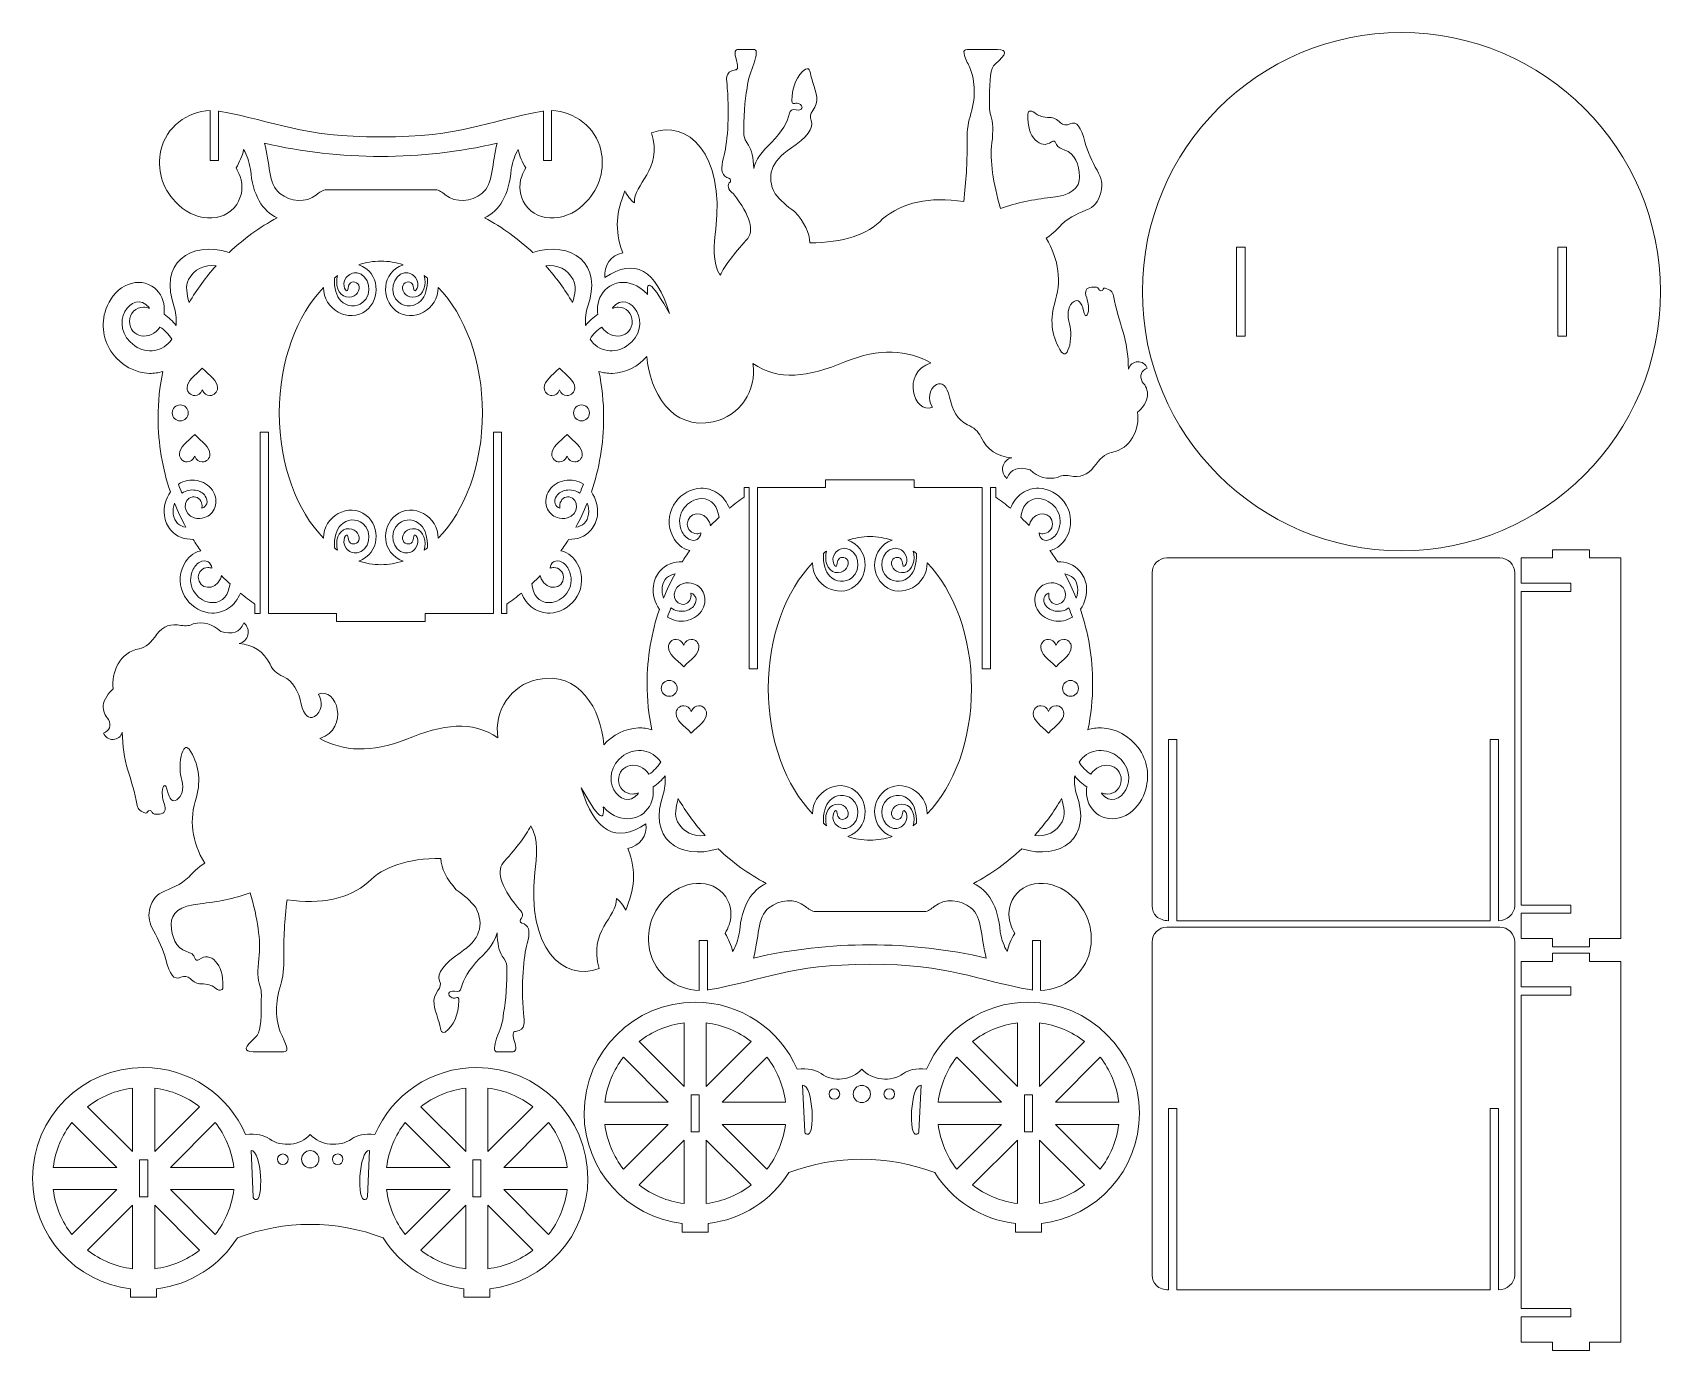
# Model space of a CAD drawing. Header units: millimetres. Extents: x -628 to 628, y -344 to 673.
import ezdxf

# ---------------------------------------------------------------- set-up
doc = ezdxf.new("R2010")
doc.units = ezdxf.units.MM
doc.header["$MEASUREMENT"] = 0
doc.layers.add('Layer 1', color=7, linetype='Continuous')

msp = doc.modelspace()

# ---------------------------------------------------------------- linework, layer by layer
at = {"layer": 'Layer 1', "color": 250, "lineweight": 20}
for points, knots in [([(628.2148, 473.295), (628.2148, 583.7077), (538.7075, 673.215), (428.2948, 673.215), (428.2948, 673.215), (317.8822, 673.215), (228.3748, 583.7077), (228.3748, 473.295), (228.3748, 473.295), (228.3748, 362.8822), (317.8822, 273.375), (428.2948, 273.375), (428.2948, 273.375), (538.7075, 273.375), (628.2148, 362.8822), (628.2148, 473.295)], [0, 0, 0, 0, 0.2, 0.2, 0.2, 0.2, 0.4, 0.4, 0.4, 0.4, 0.6, 0.6, 0.6, 0.6, 1, 1, 1, 1]), ([(-201.3167, 447.1517), (-201.7014, 451.024), (-201.385, 455.4864), (-200.1611, 460.5467), (-200.1611, 460.5467), (-187.1425, 495.6106), (-212.4769, 512.7644), (-242.1559, 503.5046), (-242.1559, 503.5046), (-242.1559, 503.5046), (-242.1645, 503.4908), (-242.1645, 503.4908), (-242.1645, 503.4908), (-253.2658, 513.9828), (-265.7383, 523.0028), (-279.2789, 530.2455), (-279.2789, 530.2455), (-268.2893, 535.4167), (-260.2064, 547.6883), (-258.7995, 567.7537), (-258.7995, 567.7537), (-257.6368, 573.8567), (-255.7827, 578.8626), (-253.4571, 582.8818), (-253.4571, 582.8818), (-252.33, 577.9252), (-250.3567, 573.178), (-247.6055, 568.8584), (-247.6055, 568.8584), (-248.9137, 566.5988), (-249.9285, 564.3058), (-250.6757, 562.2687), (-250.6757, 562.2687), (-253.2945, 555.1316), (-252.3088, 546.9383), (-248.0741, 540.6253), (-248.0741, 540.6253), (-242.9997, 533.0622), (-234.5663, 529.7765), (-225.6575, 530.221), (-225.6575, 530.221), (-216.0611, 530.7011), (-207.3575, 535.6059), (-200.8437, 542.4851), (-200.8437, 542.4851), (-190.5422, 553.363), (-186.305, 567.8271), (-189.5785, 582.4861), (-189.5785, 582.4861), (-193.544, 600.2512), (-209.9181, 612.2416), (-227.576, 612.9778), (-227.576, 612.9778), (-227.576, 612.9778), (-227.576, 574.4047), (-227.576, 574.4047), (-227.576, 574.4047), (-227.576, 574.4047), (-233.9262, 574.4047), (-233.9262, 574.4047), (-233.9262, 574.4047), (-233.9262, 574.4047), (-233.9262, 612.568), (-233.9262, 612.568), (-233.9262, 612.568), (-233.9262, 612.568), (-234.6115, 612.4548), (-234.6115, 612.4548), (-234.6115, 612.4548), (-278.7939, 604.7319), (-296.9009, 592.7052), (-359.1331, 592.6509), (-359.1331, 592.6509), (-421.6976, 592.5961), (-439.7097, 604.6886), (-484.1399, 612.4548), (-484.1399, 612.4548), (-484.1399, 612.4548), (-484.8255, 612.568), (-484.8255, 612.568), (-484.8255, 612.568), (-484.8255, 612.568), (-484.8255, 574.4047), (-484.8255, 574.4047), (-484.8255, 574.4047), (-484.8255, 574.4047), (-491.1757, 574.4047), (-491.1757, 574.4047), (-491.1757, 574.4047), (-491.1757, 574.4047), (-491.1757, 612.9778), (-491.1757, 612.9778), (-491.1757, 612.9778), (-508.8334, 612.2416), (-525.2075, 600.2511), (-529.173, 582.4861), (-529.173, 582.4861), (-532.4466, 567.8271), (-528.2092, 553.3631), (-517.9079, 542.4851), (-517.9079, 542.4851), (-511.3939, 535.606), (-502.6903, 530.7011), (-493.094, 530.2209), (-493.094, 530.2209), (-484.1852, 529.7763), (-475.7519, 533.0622), (-470.6774, 540.6253), (-470.6774, 540.6253), (-466.4426, 546.9383), (-465.4569, 555.1316), (-468.0757, 562.2687), (-468.0757, 562.2687), (-468.823, 564.3058), (-469.8377, 566.5988), (-471.1459, 568.8584), (-471.1459, 568.8584), (-468.3947, 573.178), (-466.4213, 577.9252), (-465.2943, 582.8818), (-465.2943, 582.8818), (-462.9687, 578.8626), (-461.1146, 573.8565), (-459.952, 567.7537), (-459.952, 567.7537), (-458.545, 547.6882), (-450.462, 535.4163), (-439.4723, 530.2455), (-439.4723, 530.2455), (-453.0115, 523.0035), (-465.4829, 513.9847), (-476.5834, 503.4941), (-476.5834, 503.4941), (-476.5834, 503.4941), (-476.59, 503.5046), (-476.59, 503.5046), (-476.59, 503.5046), (-506.2689, 512.7644), (-531.6035, 495.6106), (-518.5847, 460.5467), (-518.5847, 460.5467), (-517.3609, 455.4864), (-517.0445, 451.024), (-517.4292, 447.1517), (-517.4292, 447.1517), (-520.004, 450.5451), (-523.1524, 453.486), (-526.7466, 455.8313), (-526.7466, 455.8313), (-526.5296, 458.0085), (-526.5484, 460.1098), (-526.6827, 461.9231), (-526.6827, 461.9231), (-527.1527, 468.2766), (-530.7394, 474.1894), (-536.1555, 477.5431), (-536.1555, 477.5431), (-542.645, 481.5603), (-550.2186, 481.1511), (-556.8647, 477.73), (-556.8647, 477.73), (-564.0232, 474.0439), (-568.9698, 467.2892), (-571.5621, 459.7854), (-571.5621, 459.7854), (-575.6619, 447.919), (-573.8927, 435.4131), (-566.3231, 425.3566), (-566.3231, 425.3566), (-559.6908, 416.5435), (-549.1724, 410.5874), (-538.0608, 410.2661), (-538.0608, 410.2661), (-534.5202, 410.1635), (-531.019, 410.6562), (-527.6915, 411.7099), (-527.6915, 411.7099), (-530.063, 400.1791), (-531.3128, 388.2303), (-531.3128, 375.9855), (-531.3128, 375.9855), (-531.3128, 355.9331), (-527.9708, 336.6721), (-521.8232, 318.7423), (-521.8232, 318.7423), (-525.4231, 313.6691), (-527.272, 307.0307), (-526.4407, 300.5906), (-526.4407, 300.5906), (-525.8926, 296.3456), (-524.1691, 292.4168), (-521.4822, 289.3369), (-521.4822, 289.3369), (-516.9308, 284.1196), (-510.6183, 281.8955), (-504.3087, 282.1765), (-504.3087, 282.1765), (-502.3992, 279.151), (-500.4013, 276.1883), (-498.3163, 273.2942), (-498.3163, 273.2942), (-499.8073, 272.9908), (-501.2783, 272.4623), (-502.6886, 271.7363), (-502.6886, 271.7363), (-507.6155, 269.1994), (-511.02, 264.5505), (-512.8045, 259.3856), (-512.8045, 259.3856), (-515.626, 251.2185), (-514.4085, 242.6112), (-509.1986, 235.6896), (-509.1986, 235.6896), (-504.6337, 229.624), (-497.3943, 225.5247), (-489.7467, 225.3032), (-489.7467, 225.3032), (-485.208, 225.1721), (-480.7631, 226.4611), (-477.0105, 229.0208), (-477.0105, 229.0208), (-472.6978, 231.962), (-469.6599, 236.0927), (-467.8474, 240.7454), (-467.8474, 240.7454), (-464.1974, 237.7326), (-460.4228, 234.8689), (-456.5328, 232.1631), (-456.5328, 232.1631), (-456.5328, 232.1631), (-456.5328, 224.8302), (-456.5328, 224.8302), (-456.5328, 224.8302), (-456.5328, 224.8302), (-452.4768, 224.8302), (-452.4768, 224.8302), (-452.4768, 224.8302), (-452.4768, 224.8302), (-452.4768, 364.7743), (-452.4768, 364.7743), (-452.4768, 364.7743), (-452.4768, 364.7743), (-446.1266, 364.7743), (-446.1266, 364.7743), (-446.1266, 364.7743), (-446.1266, 364.7743), (-446.1266, 224.8302), (-446.1266, 224.8302), (-446.1266, 224.8302), (-446.1266, 224.8302), (-393.6476, 224.8302), (-393.6476, 224.8302), (-393.6476, 224.8302), (-393.6476, 224.8302), (-393.6476, 218.8302), (-393.6476, 218.8302), (-393.6476, 218.8302), (-393.6476, 218.8302), (-325.1036, 218.8302), (-325.1036, 218.8302), (-325.1036, 218.8302), (-325.1036, 218.8302), (-325.1036, 224.8302), (-325.1036, 224.8302), (-325.1036, 224.8302), (-325.1036, 224.8302), (-272.4496, 224.8302), (-272.4496, 224.8302), (-272.4496, 224.8302), (-272.4496, 224.8302), (-272.4496, 364.7743), (-272.4496, 364.7743), (-272.4496, 364.7743), (-272.4496, 364.7743), (-266.2743, 364.7743), (-266.2743, 364.7743), (-266.2743, 364.7743), (-266.2743, 364.7743), (-266.2743, 224.8302), (-266.2743, 224.8302), (-266.2743, 224.8302), (-266.2743, 224.8302), (-262.2183, 224.8302), (-262.2183, 224.8302), (-262.2183, 224.8302), (-262.2183, 224.8302), (-262.2183, 232.1631), (-262.2183, 232.1631), (-262.2183, 232.1631), (-258.3259, 234.8704), (-254.5491, 237.736), (-250.8971, 240.7509), (-250.8971, 240.7509), (-249.0848, 236.0959), (-246.0462, 231.9631), (-241.7319, 229.0208), (-241.7319, 229.0208), (-237.9792, 226.4611), (-233.5343, 225.1721), (-228.9956, 225.3032), (-228.9956, 225.3032), (-221.3479, 225.5247), (-214.1087, 229.624), (-209.5437, 235.6896), (-209.5437, 235.6896), (-204.3338, 242.6112), (-203.1162, 251.2185), (-205.9379, 259.3856), (-205.9379, 259.3856), (-207.7223, 264.5505), (-211.1268, 269.1994), (-216.0537, 271.7363), (-216.0537, 271.7363), (-217.4664, 272.4635), (-218.9401, 272.9927), (-220.4338, 273.2958), (-220.4338, 273.2958), (-218.349, 276.1895), (-216.3515, 279.1518), (-214.4423, 282.1769), (-214.4423, 282.1769), (-208.1298, 281.8935), (-201.8136, 284.1173), (-197.2602, 289.3369), (-197.2602, 289.3369), (-194.5732, 292.4168), (-192.8497, 296.3456), (-192.3016, 300.5906), (-192.3016, 300.5906), (-191.4698, 307.0343), (-193.3212, 313.6764), (-196.9251, 318.7507), (-196.9251, 318.7507), (-190.7793, 336.6781), (-187.4383, 355.9363), (-187.4383, 375.9855), (-187.4383, 375.9855), (-187.4383, 388.231), (-188.6884, 400.1804), (-191.0601, 411.7117), (-191.0601, 411.7117), (-187.731, 410.6567), (-184.2278, 410.1635), (-180.6852, 410.2661), (-180.6852, 410.2661), (-170.4367, 410.5623), (-160.6929, 415.6522), (-154.0373, 423.3559), (-154.0373, 423.3559), (-152.0312, 396.045), (-134.9796, 365.9993), (-102.804, 372.8671), (-102.804, 372.8671), (-82.4257, 377.2173), (-68.9936, 396.9916), (-72.2641, 417.8283), (-72.2641, 417.8283), (-52.3353, 404.2723), (-29.8299, 407.2642), (-1.239, 419.1225), (-1.239, 419.1225), (24.9386, 429.9804), (47.5929, 428.2015), (65.0724, 418.3991), (65.0724, 418.3991), (42.032, 410.7252), (51.9792, 378.0382), (66.3132, 384.2172), (66.3132, 384.2172), (62.5536, 389.8895), (63.524, 398.1675), (69.379, 401.5586), (69.379, 401.5586), (73.7306, 404.079), (77.4468, 400.236), (79.5986, 391.982), (79.5986, 391.982), (81.3984, 381.5597), (85.9967, 374.3991), (93.3938, 370.4994), (93.3938, 370.4994), (98.2972, 368.6192), (101.7034, 365.5133), (103.6133, 361.1815), (103.6133, 361.1815), (108.5732, 351.1884), (116.5356, 345.8394), (127.5011, 345.134), (127.5011, 345.134), (124.1258, 344.4027), (121.4685, 341.7664), (120.6767, 338.3626), (120.6767, 338.3626), (119.8844, 334.9593), (121.0992, 331.398), (123.7965, 329.216), (123.7965, 329.216), (126.8618, 336.433), (132.8236, 338.6331), (141.6807, 335.8163), (141.6807, 335.8163), (147.9117, 330.0343), (154.9804, 328.093), (162.886, 329.9923), (162.886, 329.9923), (165.3593, 331.4004), (168.5106, 331.7887), (172.3388, 331.1574), (172.3388, 331.1574), (179.8527, 329.4264), (186.0697, 331.713), (190.9896, 338.0163), (190.9896, 338.0163), (195.1861, 344.3372), (199.6999, 348.0903), (204.5308, 349.2749), (204.5308, 349.2749), (219.5548, 351.6017), (226.3295, 367.4975), (224.715, 380.2074), (224.715, 380.2074), (227.8614, 382.5777), (232.1174, 389.0786), (232.3632, 393.0429), (232.3632, 393.0429), (232.6093, 397.0073), (231.1199, 400.8807), (228.2916, 403.6319), (228.2916, 403.6319), (226.1021, 408.7335), (227.3796, 412.2709), (232.1236, 414.244), (232.1236, 414.244), (230.9456, 417.3513), (227.9397, 419.3494), (224.6571, 419.2062), (224.6571, 419.2062), (221.3744, 419.0632), (218.5486, 416.8118), (217.638, 413.6135), (217.638, 413.6135), (217.4575, 424.0714), (216.1066, 433.8517), (213.2947, 442.861), (213.2947, 442.861), (210.774, 450.9383), (208.0553, 459.9187), (206.1415, 470.0381), (206.1415, 470.0381), (205.524, 473.3046), (203.3315, 474.8786), (199.5724, 476.0314), (199.5724, 476.0314), (198.0207, 476.5073), (198.6125, 473.7487), (196.1821, 473.9667), (196.1821, 473.9667), (194.3446, 474.1315), (194.7433, 476.7028), (192.856, 476.7479), (192.856, 476.7479), (192.1613, 476.7646), (191.4372, 476.771), (190.6844, 476.7675), (190.6844, 476.7675), (185.7386, 476.744), (183.833, 475.3447), (184.8083, 470.2969), (184.8083, 470.2969), (186.444, 465.6141), (187.0827, 461.5587), (186.7244, 458.1319), (186.7244, 458.1319), (185.3784, 453.3879), (184.1439, 453.474), (183.0199, 458.3907), (183.0199, 458.3907), (181.2276, 465.4546), (178.7577, 467.8703), (175.6108, 465.638), (175.6108, 465.638), (171.4335, 463.0398), (170.1135, 457.993), (171.6508, 450.4967), (171.6508, 450.4967), (173.3348, 445.0101), (173.5477, 438.8845), (172.2896, 432.1199), (172.2896, 432.1199), (170.5819, 425.5378), (168.4951, 423.726), (166.03, 426.6847), (166.03, 426.6847), (158.6305, 437.6103), (156.7567, 449.9474), (160.4096, 463.6972), (160.4096, 463.6972), (166.1985, 480.8981), (164.0693, 497.8947), (154.0226, 514.6867), (154.0226, 514.6867), (159.6922, 518.0425), (163.025, 522.0563), (166.03, 525.0399), (166.03, 525.0399), (172.5806, 531.5439), (180.5098, 534.1878), (187.2352, 537.2048), (187.2352, 537.2048), (192.4168, 539.5291), (195.416, 545.1423), (196.5732, 550.7614), (196.5732, 550.7614), (197.73, 556.3804), (196.8489, 560.653), (193.3668, 566.9699), (193.3668, 566.9699), (189.8849, 573.287), (185.8675, 581.9171), (184.0415, 588.8415), (184.0415, 588.8415), (180.9313, 600.6372), (177.9258, 605.0642), (172.5449, 602.6885), (172.5449, 602.6885), (169.7741, 601.4658), (166.9874, 601.8604), (165.2638, 603.5949), (165.2638, 603.5949), (162.4374, 606.4391), (159.9012, 607.7437), (156.8325, 607.7358), (156.8325, 607.7358), (151.82, 607.7231), (148.4656, 608.9038), (146.741, 610.3243), (146.741, 610.3243), (143.019, 613.3895), (140.1148, 613.4418), (139.9705, 610.1946), (139.9705, 610.1946), (139.5539, 600.8294), (141.9597, 594.1078), (145.5913, 590.3945), (145.5913, 590.3945), (149.5648, 586.3314), (153.9241, 585.8887), (158.2375, 588.8415), (158.2375, 588.8415), (159.5922, 589.7689), (161.1836, 589.7215), (161.6867, 587.9357), (161.6867, 587.9357), (162.5519, 584.8655), (164.3908, 584.0716), (168.0737, 582.7593), (168.0737, 582.7593), (176.6564, 579.7008), (179.4838, 571.7451), (179.8261, 561.794), (179.8261, 561.794), (180.1236, 553.1575), (173.4029, 547.5523), (157.4713, 545.876), (157.4713, 545.876), (144.4563, 544.507), (131.5441, 542.0341), (118.8299, 537.4005), (118.8299, 537.4005), (113.2694, 557.2447), (110.4648, 574.2173), (112.187, 588.1308), (112.187, 588.1308), (113.342, 597.4609), (113.2356, 604.1667), (111.4208, 609.0955), (111.4208, 609.0955), (109.6441, 613.9217), (110.43, 618.5037), (110.3987, 622.5547), (110.3987, 622.5547), (110.2857, 637.0489), (111.0823, 645.7992), (114.742, 648.955), (114.742, 648.955), (123.7777, 656.7466), (124.3595, 660.0845), (116.5303, 660.0845), (116.5303, 660.0845), (109.8966, 660.0845), (99.6596, 660.0845), (93.0259, 660.0845), (93.0259, 660.0845), (91.1608, 660.0845), (90.2236, 659.4867), (90.7262, 656.9785), (90.7262, 656.9785), (91.59, 652.666), (93.64, 649.6095), (94.8142, 646.8845), (94.8142, 646.8845), (99.9092, 635.0606), (99.6669, 621.98), (95.325, 608.3194), (95.325, 608.3194), (93.5879, 602.8538), (92.8733, 595.633), (93.0259, 586.5779), (93.0259, 586.5779), (93.2528, 573.0947), (92.2785, 558.5126), (90.4713, 542.8366), (90.4713, 542.8366), (63.96, 546.7335), (43.0951, 542.2473), (27.877, 529.3775), (27.877, 529.3775), (16.1782, 517.1074), (-2.5576, 510.9815), (-28.3297, 511.0007), (-28.3297, 511.0007), (-28.5706, 518.7411), (-32.4881, 526.7647), (-40.0817, 535.0717), (-40.0817, 535.0717), (-46.1762, 539.3928), (-51.2007, 543.9651), (-55.1553, 548.7897), (-55.1553, 548.7897), (-62.1517, 562.2622), (-58.1488, 573.9091), (-43.1476, 583.7315), (-43.1476, 583.7315), (-30.5767, 592.1312), (-24.9757, 599.4975), (-27.3077, 605.4732), (-27.3077, 605.4732), (-28.4336, 608.3589), (-28.0096, 610.4347), (-26.0301, 612.9793), (-26.0301, 612.9793), (-20.5894, 619.9742), (-23.3448, 626.2407), (-26.0301, 634.7206), (-26.0301, 634.7206), (-28.5185, 642.5778), (-27.7021, 646.4209), (-31.651, 645.0733), (-31.651, 645.0733), (-38.3277, 640.139), (-41.8188, 631.943), (-42.125, 620.4853), (-42.125, 620.4853), (-42.0544, 616.4672), (-39.8896, 619.5994), (-37.0154, 618.4143), (-37.0154, 618.4143), (-32.1429, 616.405), (-34.3638, 612.5825), (-38.8037, 613.4966), (-38.8037, 613.4966), (-41.9951, 614.2074), (-43.5956, 613.3214), (-44.0416, 610.9086), (-44.0416, 610.9086), (-45.2713, 604.2576), (-50.0155, 596.7804), (-57.838, 588.3905), (-57.838, 588.3905), (-65.4879, 581.4573), (-70.0862, 574.7709), (-71.6331, 568.3322), (-71.6331, 568.3322), (-71.8947, 576.6501), (-73.2148, 582.6463), (-75.5931, 586.3211), (-75.5931, 586.3211), (-77.7521, 589.0919), (-78.9442, 591.6801), (-79.1697, 594.0854), (-79.1697, 594.0854), (-79.4641, 607.0818), (-78.626, 620.8686), (-76.6557, 630.1899), (-76.6557, 630.1899), (-76.2454, 638.1332), (-73.5223, 643.2425), (-71.5462, 649.2137), (-71.5462, 649.2137), (-69.2885, 656.036), (-68.7812, 659.5356), (-71.0348, 660.0845), (-71.0348, 660.0845), (-73.5212, 660.0845), (-80.5562, 660.0845), (-83.0427, 660.0845), (-83.0427, 660.0845), (-85.9612, 660.3319), (-86.7704, 658.261), (-85.4703, 653.8725), (-85.4703, 653.8725), (-83.5154, 647.2103), (-83.6428, 644.1043), (-85.8532, 644.5549), (-85.8532, 644.5549), (-94.4143, 642.9383), (-92.538, 637.1868), (-91.9844, 630.435), (-91.9844, 630.435), (-90.1405, 607.9642), (-92.1508, 586.6097), (-94.8792, 576.6179), (-94.8792, 576.6179), (-97.0615, 568.6261), (-96.922, 563.798), (-92.4521, 561.4762), (-92.4521, 561.4762), (-89.8783, 560.8618), (-88.9416, 559.7402), (-89.6417, 558.1115), (-89.6417, 558.1115), (-92.4724, 555.6555), (-91.7057, 552.5066), (-87.342, 548.6641), (-87.342, 548.6641), (-73.9742, 531.9523), (-70.653, 520.0461), (-77.378, 512.9459), (-77.378, 512.9459), (-87.0162, 502.5256), (-93.7427, 493.5102), (-97.5583, 485.8994), (-97.5583, 485.8994), (-103.8227, 495.6246), (-102.2975, 509.8556), (-100.8795, 521.8759), (-100.8795, 521.8759), (-94.1052, 579.2922), (-122.4716, 606.7863), (-150.4439, 595.8762), (-150.4439, 595.8762), (-141.7934, 566.7192), (-164.5317, 556.5093), (-163.7292, 541.9549), (-163.7292, 541.9549), (-166.6647, 543.7303), (-169.0637, 547.1546), (-170.9627, 550.9679), (-170.9627, 550.9679), (-177.4032, 534.5474), (-179.516, 521.9172), (-172.6698, 503.2233), (-172.6698, 503.2233), (-181.6838, 501.6173), (-187.7878, 493.2171), (-186.466, 484.2371), (-186.466, 484.2371), (-163.4501, 499.7587), (-146.8436, 490.4763), (-136.6462, 456.3901), (-136.6462, 456.3901), (-149.2274, 479.2539), (-154.8525, 484.1367), (-153.5245, 471.0433), (-153.5245, 471.0433), (-155.8469, 473.7586), (-158.6369, 476.0595), (-161.8812, 477.73), (-161.8812, 477.73), (-168.5274, 481.1511), (-176.1011, 481.5603), (-182.5905, 477.5431), (-182.5905, 477.5431), (-188.0065, 474.1894), (-191.5931, 468.2766), (-192.0631, 461.9231), (-192.0631, 461.9231), (-192.1975, 460.1098), (-192.2163, 458.0085), (-191.9993, 455.8313), (-191.9993, 455.8313), (-195.5935, 453.486), (-198.7419, 450.5451), (-201.3167, 447.1517)], [0, 0, 0, 0, 0.005076142, 0.005076142, 0.005076142, 0.005076142, 0.010152284, 0.010152284, 0.010152284, 0.010152284, 0.015228426, 0.015228426, 0.015228426, 0.015228426, 0.020304569, 0.020304569, 0.020304569, 0.020304569, 0.025380711, 0.025380711, 0.025380711, 0.025380711, 0.030456853, 0.030456853, 0.030456853, 0.030456853, 0.035532995, 0.035532995, 0.035532995, 0.035532995, 0.040609137, 0.040609137, 0.040609137, 0.040609137, 0.045685279, 0.045685279, 0.045685279, 0.045685279, 0.050761421, 0.050761421, 0.050761421, 0.050761421, 0.055837563, 0.055837563, 0.055837563, 0.055837563, 0.060913706, 0.060913706, 0.060913706, 0.060913706, 0.065989848, 0.065989848, 0.065989848, 0.065989848, 0.07106599, 0.07106599, 0.07106599, 0.07106599, 0.076142132, 0.076142132, 0.076142132, 0.076142132, 0.081218274, 0.081218274, 0.081218274, 0.081218274, 0.086294416, 0.086294416, 0.086294416, 0.086294416, 0.091370558, 0.091370558, 0.091370558, 0.091370558, 0.096446701, 0.096446701, 0.096446701, 0.096446701, 0.101522843, 0.101522843, 0.101522843, 0.101522843, 0.106598985, 0.106598985, 0.106598985, 0.106598985, 0.111675127, 0.111675127, 0.111675127, 0.111675127, 0.116751269, 0.116751269, 0.116751269, 0.116751269, 0.121827411, 0.121827411, 0.121827411, 0.121827411, 0.126903553, 0.126903553, 0.126903553, 0.126903553, 0.131979695, 0.131979695, 0.131979695, 0.131979695, 0.137055838, 0.137055838, 0.137055838, 0.137055838, 0.14213198, 0.14213198, 0.14213198, 0.14213198, 0.147208122, 0.147208122, 0.147208122, 0.147208122, 0.152284264, 0.152284264, 0.152284264, 0.152284264, 0.157360406, 0.157360406, 0.157360406, 0.157360406, 0.162436548, 0.162436548, 0.162436548, 0.162436548, 0.16751269, 0.16751269, 0.16751269, 0.16751269, 0.172588832, 0.172588832, 0.172588832, 0.172588832, 0.177664975, 0.177664975, 0.177664975, 0.177664975, 0.182741117, 0.182741117, 0.182741117, 0.182741117, 0.187817259, 0.187817259, 0.187817259, 0.187817259, 0.192893401, 0.192893401, 0.192893401, 0.192893401, 0.197969543, 0.197969543, 0.197969543, 0.197969543, 0.203045685, 0.203045685, 0.203045685, 0.203045685, 0.208121827, 0.208121827, 0.208121827, 0.208121827, 0.21319797, 0.21319797, 0.21319797, 0.21319797, 0.218274112, 0.218274112, 0.218274112, 0.218274112, 0.223350254, 0.223350254, 0.223350254, 0.223350254, 0.228426396, 0.228426396, 0.228426396, 0.228426396, 0.233502538, 0.233502538, 0.233502538, 0.233502538, 0.23857868, 0.23857868, 0.23857868, 0.23857868, 0.243654822, 0.243654822, 0.243654822, 0.243654822, 0.248730964, 0.248730964, 0.248730964, 0.248730964, 0.253807107, 0.253807107, 0.253807107, 0.253807107, 0.258883249, 0.258883249, 0.258883249, 0.258883249, 0.263959391, 0.263959391, 0.263959391, 0.263959391, 0.269035533, 0.269035533, 0.269035533, 0.269035533, 0.274111675, 0.274111675, 0.274111675, 0.274111675, 0.279187817, 0.279187817, 0.279187817, 0.279187817, 0.284263959, 0.284263959, 0.284263959, 0.284263959, 0.289340102, 0.289340102, 0.289340102, 0.289340102, 0.294416244, 0.294416244, 0.294416244, 0.294416244, 0.299492386, 0.299492386, 0.299492386, 0.299492386, 0.304568528, 0.304568528, 0.304568528, 0.304568528, 0.30964467, 0.30964467, 0.30964467, 0.30964467, 0.314720812, 0.314720812, 0.314720812, 0.314720812, 0.319796954, 0.319796954, 0.319796954, 0.319796954, 0.324873096, 0.324873096, 0.324873096, 0.324873096, 0.329949239, 0.329949239, 0.329949239, 0.329949239, 0.335025381, 0.335025381, 0.335025381, 0.335025381, 0.340101523, 0.340101523, 0.340101523, 0.340101523, 0.345177665, 0.345177665, 0.345177665, 0.345177665, 0.350253807, 0.350253807, 0.350253807, 0.350253807, 0.355329949, 0.355329949, 0.355329949, 0.355329949, 0.360406091, 0.360406091, 0.360406091, 0.360406091, 0.365482234, 0.365482234, 0.365482234, 0.365482234, 0.370558376, 0.370558376, 0.370558376, 0.370558376, 0.375634518, 0.375634518, 0.375634518, 0.375634518, 0.38071066, 0.38071066, 0.38071066, 0.38071066, 0.385786802, 0.385786802, 0.385786802, 0.385786802, 0.390862944, 0.390862944, 0.390862944, 0.390862944, 0.395939086, 0.395939086, 0.395939086, 0.395939086, 0.401015228, 0.401015228, 0.401015228, 0.401015228, 0.406091371, 0.406091371, 0.406091371, 0.406091371, 0.411167513, 0.411167513, 0.411167513, 0.411167513, 0.416243655, 0.416243655, 0.416243655, 0.416243655, 0.421319797, 0.421319797, 0.421319797, 0.421319797, 0.426395939, 0.426395939, 0.426395939, 0.426395939, 0.431472081, 0.431472081, 0.431472081, 0.431472081, 0.436548223, 0.436548223, 0.436548223, 0.436548223, 0.441624365, 0.441624365, 0.441624365, 0.441624365, 0.446700508, 0.446700508, 0.446700508, 0.446700508, 0.45177665, 0.45177665, 0.45177665, 0.45177665, 0.456852792, 0.456852792, 0.456852792, 0.456852792, 0.461928934, 0.461928934, 0.461928934, 0.461928934, 0.467005076, 0.467005076, 0.467005076, 0.467005076, 0.472081218, 0.472081218, 0.472081218, 0.472081218, 0.47715736, 0.47715736, 0.47715736, 0.47715736, 0.482233503, 0.482233503, 0.482233503, 0.482233503, 0.487309645, 0.487309645, 0.487309645, 0.487309645, 0.492385787, 0.492385787, 0.492385787, 0.492385787, 0.497461929, 0.497461929, 0.497461929, 0.497461929, 0.502538071, 0.502538071, 0.502538071, 0.502538071, 0.507614213, 0.507614213, 0.507614213, 0.507614213, 0.512690355, 0.512690355, 0.512690355, 0.512690355, 0.517766497, 0.517766497, 0.517766497, 0.517766497, 0.52284264, 0.52284264, 0.52284264, 0.52284264, 0.527918782, 0.527918782, 0.527918782, 0.527918782, 0.532994924, 0.532994924, 0.532994924, 0.532994924, 0.538071066, 0.538071066, 0.538071066, 0.538071066, 0.543147208, 0.543147208, 0.543147208, 0.543147208, 0.54822335, 0.54822335, 0.54822335, 0.54822335, 0.553299492, 0.553299492, 0.553299492, 0.553299492, 0.558375635, 0.558375635, 0.558375635, 0.558375635, 0.563451777, 0.563451777, 0.563451777, 0.563451777, 0.568527919, 0.568527919, 0.568527919, 0.568527919, 0.573604061, 0.573604061, 0.573604061, 0.573604061, 0.578680203, 0.578680203, 0.578680203, 0.578680203, 0.583756345, 0.583756345, 0.583756345, 0.583756345, 0.588832487, 0.588832487, 0.588832487, 0.588832487, 0.593908629, 0.593908629, 0.593908629, 0.593908629, 0.598984772, 0.598984772, 0.598984772, 0.598984772, 0.604060914, 0.604060914, 0.604060914, 0.604060914, 0.609137056, 0.609137056, 0.609137056, 0.609137056, 0.614213198, 0.614213198, 0.614213198, 0.614213198, 0.61928934, 0.61928934, 0.61928934, 0.61928934, 0.624365482, 0.624365482, 0.624365482, 0.624365482, 0.629441624, 0.629441624, 0.629441624, 0.629441624, 0.634517766, 0.634517766, 0.634517766, 0.634517766, 0.639593909, 0.639593909, 0.639593909, 0.639593909, 0.644670051, 0.644670051, 0.644670051, 0.644670051, 0.649746193, 0.649746193, 0.649746193, 0.649746193, 0.654822335, 0.654822335, 0.654822335, 0.654822335, 0.659898477, 0.659898477, 0.659898477, 0.659898477, 0.664974619, 0.664974619, 0.664974619, 0.664974619, 0.670050761, 0.670050761, 0.670050761, 0.670050761, 0.675126904, 0.675126904, 0.675126904, 0.675126904, 0.680203046, 0.680203046, 0.680203046, 0.680203046, 0.685279188, 0.685279188, 0.685279188, 0.685279188, 0.69035533, 0.69035533, 0.69035533, 0.69035533, 0.695431472, 0.695431472, 0.695431472, 0.695431472, 0.700507614, 0.700507614, 0.700507614, 0.700507614, 0.705583756, 0.705583756, 0.705583756, 0.705583756, 0.710659898, 0.710659898, 0.710659898, 0.710659898, 0.715736041, 0.715736041, 0.715736041, 0.715736041, 0.720812183, 0.720812183, 0.720812183, 0.720812183, 0.725888325, 0.725888325, 0.725888325, 0.725888325, 0.730964467, 0.730964467, 0.730964467, 0.730964467, 0.736040609, 0.736040609, 0.736040609, 0.736040609, 0.741116751, 0.741116751, 0.741116751, 0.741116751, 0.746192893, 0.746192893, 0.746192893, 0.746192893, 0.751269036, 0.751269036, 0.751269036, 0.751269036, 0.756345178, 0.756345178, 0.756345178, 0.756345178, 0.76142132, 0.76142132, 0.76142132, 0.76142132, 0.766497462, 0.766497462, 0.766497462, 0.766497462, 0.771573604, 0.771573604, 0.771573604, 0.771573604, 0.776649746, 0.776649746, 0.776649746, 0.776649746, 0.781725888, 0.781725888, 0.781725888, 0.781725888, 0.78680203, 0.78680203, 0.78680203, 0.78680203, 0.791878173, 0.791878173, 0.791878173, 0.791878173, 0.796954315, 0.796954315, 0.796954315, 0.796954315, 0.802030457, 0.802030457, 0.802030457, 0.802030457, 0.807106599, 0.807106599, 0.807106599, 0.807106599, 0.812182741, 0.812182741, 0.812182741, 0.812182741, 0.817258883, 0.817258883, 0.817258883, 0.817258883, 0.822335025, 0.822335025, 0.822335025, 0.822335025, 0.827411168, 0.827411168, 0.827411168, 0.827411168, 0.83248731, 0.83248731, 0.83248731, 0.83248731, 0.837563452, 0.837563452, 0.837563452, 0.837563452, 0.842639594, 0.842639594, 0.842639594, 0.842639594, 0.847715736, 0.847715736, 0.847715736, 0.847715736, 0.852791878, 0.852791878, 0.852791878, 0.852791878, 0.85786802, 0.85786802, 0.85786802, 0.85786802, 0.862944162, 0.862944162, 0.862944162, 0.862944162, 0.868020305, 0.868020305, 0.868020305, 0.868020305, 0.873096447, 0.873096447, 0.873096447, 0.873096447, 0.878172589, 0.878172589, 0.878172589, 0.878172589, 0.883248731, 0.883248731, 0.883248731, 0.883248731, 0.888324873, 0.888324873, 0.888324873, 0.888324873, 0.893401015, 0.893401015, 0.893401015, 0.893401015, 0.898477157, 0.898477157, 0.898477157, 0.898477157, 0.903553299, 0.903553299, 0.903553299, 0.903553299, 0.908629442, 0.908629442, 0.908629442, 0.908629442, 0.913705584, 0.913705584, 0.913705584, 0.913705584, 0.918781726, 0.918781726, 0.918781726, 0.918781726, 0.923857868, 0.923857868, 0.923857868, 0.923857868, 0.92893401, 0.92893401, 0.92893401, 0.92893401, 0.934010152, 0.934010152, 0.934010152, 0.934010152, 0.939086294, 0.939086294, 0.939086294, 0.939086294, 0.944162437, 0.944162437, 0.944162437, 0.944162437, 0.949238579, 0.949238579, 0.949238579, 0.949238579, 0.954314721, 0.954314721, 0.954314721, 0.954314721, 0.959390863, 0.959390863, 0.959390863, 0.959390863, 0.964467005, 0.964467005, 0.964467005, 0.964467005, 0.969543147, 0.969543147, 0.969543147, 0.969543147, 0.974619289, 0.974619289, 0.974619289, 0.974619289, 0.979695431, 0.979695431, 0.979695431, 0.979695431, 0.984771574, 0.984771574, 0.984771574, 0.984771574, 0.989847716, 0.989847716, 0.989847716, 0.989847716, 1, 1, 1, 1]), ([(-317.3437, 551.8194), (-317.3437, 551.8194), (-401.4077, 551.8194), (-401.4077, 551.8194), (-401.4077, 551.8194), (-404.3982, 551.9655), (-406.6618, 549.9431), (-409.0998, 547.9885), (-409.0998, 547.9885), (-417.2227, 541.4762), (-429.1507, 542.6407), (-437.3601, 549.0431), (-437.3601, 549.0431), (-446.4673, 556.1458), (-444.8531, 572.7754), (-449.2424, 587.8552), (-449.2424, 587.8552), (-391.1307, 574.2005), (-327.6207, 574.2005), (-269.509, 587.8552), (-269.509, 587.8552), (-273.8983, 572.7754), (-272.284, 556.1458), (-281.3913, 549.0431), (-281.3913, 549.0431), (-289.6008, 542.6407), (-301.5288, 541.4762), (-309.6515, 547.9883), (-309.6515, 547.9883), (-312.0897, 549.9431), (-314.3532, 551.9655), (-317.3437, 551.8194)], [0, 0, 0, 0, 0.111111111, 0.111111111, 0.111111111, 0.111111111, 0.222222222, 0.222222222, 0.222222222, 0.222222222, 0.333333333, 0.333333333, 0.333333333, 0.333333333, 0.444444444, 0.444444444, 0.444444444, 0.444444444, 0.555555556, 0.555555556, 0.555555556, 0.555555556, 0.666666667, 0.666666667, 0.666666667, 0.666666667, 0.777777778, 0.777777778, 0.777777778, 0.777777778, 1, 1, 1, 1]), ([(307.6751, 507.567), (307.6751, 507.567), (307.6751, 439.023), (307.6751, 439.023), (307.6751, 439.023), (307.6751, 439.023), (300.9748, 439.023), (300.9748, 439.023), (300.9748, 439.023), (300.9748, 439.023), (300.9748, 507.567), (300.9748, 507.567), (300.9748, 507.567), (300.9748, 507.567), (307.6751, 507.567), (307.6751, 507.567)], [0, 0, 0, 0, 0.2, 0.2, 0.2, 0.2, 0.4, 0.4, 0.4, 0.4, 0.6, 0.6, 0.6, 0.6, 1, 1, 1, 1]), ([(548.9146, 439.023), (548.9146, 439.023), (548.9146, 507.567), (548.9146, 507.567), (548.9146, 507.567), (548.9146, 507.567), (555.6148, 507.567), (555.6148, 507.567), (555.6148, 507.567), (555.6148, 507.567), (555.6148, 439.023), (555.6148, 439.023), (555.6148, 439.023), (555.6148, 439.023), (548.9146, 439.023), (548.9146, 439.023)], [0, 0, 0, 0, 0.2, 0.2, 0.2, 0.2, 0.4, 0.4, 0.4, 0.4, 0.6, 0.6, 0.6, 0.6, 1, 1, 1, 1]), ([(-486.6069, 493.2235), (-494.4215, 484.5143), (-501.3671, 474.9921), (-507.3291, 464.8087), (-507.3291, 464.8087), (-509.1839, 471.5947), (-510.4003, 477.7091), (-507.8132, 482.6431), (-507.8132, 482.6431), (-503.762, 490.3699), (-495.2176, 494.6335), (-486.6069, 493.2235)], [0, 0, 0, 0, 0.25, 0.25, 0.25, 0.25, 0.5, 0.5, 0.5, 0.5, 1, 1, 1, 1]), ([(-359.3756, 496.8473), (-353.5002, 496.8473), (-347.7769, 495.8762), (-342.2711, 494.0446), (-342.2711, 494.0446), (-359.0831, 487.9365), (-359.0823, 467.5393), (-348.0355, 458.7859), (-348.0355, 458.7859), (-334.888, 448.3667), (-314.7343, 459.683), (-315.1831, 476.4813), (-315.1831, 476.4813), (-294.5248, 455.3906), (-280.9647, 419.9287), (-280.9647, 379.7333), (-280.9647, 379.7333), (-280.9647, 339.5377), (-294.5247, 304.0759), (-315.1831, 282.985), (-315.1831, 282.985), (-314.7385, 299.7806), (-334.8893, 311.0935), (-348.0355, 300.6753), (-348.0355, 300.6753), (-359.0807, 291.9232), (-359.083, 271.5307), (-342.2781, 265.4194), (-342.2781, 265.4194), (-347.7817, 263.5891), (-353.5027, 262.6189), (-359.3756, 262.6189), (-359.3756, 262.6189), (-365.2482, 262.6189), (-370.9687, 263.5891), (-376.4721, 265.4191), (-376.4721, 265.4191), (-359.6664, 271.53), (-359.6684, 291.9231), (-370.7139, 300.6753), (-370.7139, 300.6753), (-383.8605, 311.0939), (-404.0125, 299.7798), (-403.5663, 282.9831), (-403.5663, 282.9831), (-424.2257, 304.0737), (-437.7864, 339.5365), (-437.7864, 379.7333), (-437.7864, 379.7333), (-437.7864, 419.9299), (-424.2256, 455.3927), (-403.5663, 476.4832), (-403.5663, 476.4832), (-404.0167, 459.6839), (-383.8619, 448.3663), (-370.7139, 458.7859), (-370.7139, 458.7859), (-359.6669, 467.5393), (-359.6663, 487.9371), (-376.4791, 494.045), (-376.4791, 494.045), (-370.9736, 495.8764), (-365.2507, 496.8473), (-359.3756, 496.8473)], [0, 0, 0, 0, 0.058823529, 0.058823529, 0.058823529, 0.058823529, 0.117647059, 0.117647059, 0.117647059, 0.117647059, 0.176470588, 0.176470588, 0.176470588, 0.176470588, 0.235294118, 0.235294118, 0.235294118, 0.235294118, 0.294117647, 0.294117647, 0.294117647, 0.294117647, 0.352941176, 0.352941176, 0.352941176, 0.352941176, 0.411764706, 0.411764706, 0.411764706, 0.411764706, 0.470588235, 0.470588235, 0.470588235, 0.470588235, 0.529411765, 0.529411765, 0.529411765, 0.529411765, 0.588235294, 0.588235294, 0.588235294, 0.588235294, 0.647058824, 0.647058824, 0.647058824, 0.647058824, 0.705882353, 0.705882353, 0.705882353, 0.705882353, 0.764705882, 0.764705882, 0.764705882, 0.764705882, 0.823529412, 0.823529412, 0.823529412, 0.823529412, 0.882352941, 0.882352941, 0.882352941, 0.882352941, 1, 1, 1, 1]), ([(-232.1382, 493.2241), (-223.5283, 494.6335), (-214.9839, 490.3699), (-210.9327, 482.6431), (-210.9327, 482.6431), (-208.3447, 477.7077), (-209.5628, 471.591), (-211.4186, 464.8025), (-211.4186, 464.8025), (-217.3808, 474.9875), (-224.327, 484.5111), (-232.1423, 493.2215), (-232.1423, 493.2215), (-232.1423, 493.2215), (-232.1382, 493.2241), (-232.1382, 493.2241)], [0, 0, 0, 0, 0.2, 0.2, 0.2, 0.2, 0.4, 0.4, 0.4, 0.4, 0.6, 0.6, 0.6, 0.6, 1, 1, 1, 1]), ([(-386.0999, 484.1482), (-384.1795, 486.8007), (-380.9543, 488.1793), (-377.7099, 487.7352), (-377.7099, 487.7352), (-368.5148, 486.4753), (-364.9724, 471.6218), (-373.2027, 465.0675), (-373.2027, 465.0675), (-378.3602, 460.96), (-385.8085, 461.5046), (-390.3136, 466.3186), (-390.3136, 466.3186), (-393.7989, 469.8158), (-395.4525, 475.6683), (-395.2759, 483.8746), (-395.2759, 483.8746), (-394.4561, 484.5063), (-393.6267, 485.1134), (-392.7903, 485.7027), (-392.7903, 485.7027), (-394.7982, 479.1897), (-392.5417, 470.4007), (-386.0976, 469.2603), (-386.0976, 469.2603), (-379.435, 468.0811), (-375.6815, 473.0723), (-376.1077, 477.0003), (-376.1077, 477.0003), (-376.3027, 478.7986), (-377.6113, 480.2777), (-379.3721, 480.6905), (-379.3721, 480.6905), (-383.1694, 481.5804), (-384.6551, 478.1804), (-384.7636, 475.0575), (-384.7636, 475.0575), (-385.3331, 471.2816), (-390.5819, 477.9577), (-386.0999, 484.1482)], [0, 0, 0, 0, 0.090909091, 0.090909091, 0.090909091, 0.090909091, 0.181818182, 0.181818182, 0.181818182, 0.181818182, 0.272727273, 0.272727273, 0.272727273, 0.272727273, 0.363636364, 0.363636364, 0.363636364, 0.363636364, 0.454545455, 0.454545455, 0.454545455, 0.454545455, 0.545454545, 0.545454545, 0.545454545, 0.545454545, 0.636363636, 0.636363636, 0.636363636, 0.636363636, 0.727272727, 0.727272727, 0.727272727, 0.727272727, 0.818181818, 0.818181818, 0.818181818, 0.818181818, 1, 1, 1, 1]), ([(-345.5467, 465.0675), (-353.777, 471.6218), (-350.2345, 486.4753), (-341.0394, 487.7352), (-341.0394, 487.7352), (-337.7951, 488.1793), (-334.5699, 486.8007), (-332.6495, 484.1482), (-332.6495, 484.1482), (-328.1675, 477.9577), (-333.4163, 471.2816), (-333.9858, 475.0575), (-333.9858, 475.0575), (-334.0942, 478.1804), (-335.58, 481.5804), (-339.3773, 480.6905), (-339.3773, 480.6905), (-341.138, 480.2776), (-342.4467, 478.7986), (-342.6417, 477.0003), (-342.6417, 477.0003), (-343.0679, 473.0723), (-339.3144, 468.0811), (-332.6517, 469.2603), (-332.6517, 469.2603), (-326.2083, 470.4007), (-323.9516, 479.1883), (-325.9586, 485.7011), (-325.9586, 485.7011), (-325.1225, 485.1119), (-324.2931, 484.5047), (-323.4735, 483.8731), (-323.4735, 483.8731), (-323.2971, 475.6675), (-324.9507, 469.8155), (-328.4358, 466.3186), (-328.4358, 466.3186), (-332.9409, 461.5046), (-340.3891, 460.96), (-345.5467, 465.0675)], [0, 0, 0, 0, 0.090909091, 0.090909091, 0.090909091, 0.090909091, 0.181818182, 0.181818182, 0.181818182, 0.181818182, 0.272727273, 0.272727273, 0.272727273, 0.272727273, 0.363636364, 0.363636364, 0.363636364, 0.363636364, 0.454545455, 0.454545455, 0.454545455, 0.454545455, 0.545454545, 0.545454545, 0.545454545, 0.545454545, 0.636363636, 0.636363636, 0.636363636, 0.636363636, 0.727272727, 0.727272727, 0.727272727, 0.727272727, 0.818181818, 0.818181818, 0.818181818, 0.818181818, 1, 1, 1, 1]), ([(-529.8668, 445.9873), (-526.2485, 443.5683), (-523.1667, 440.4127), (-520.8311, 436.7177), (-520.8311, 436.7177), (-527.1045, 426.7656), (-540.3179, 425.1556), (-549.2536, 431.3827), (-549.2536, 431.3827), (-571.5741, 446.9366), (-550.9782, 476.7299), (-538.3232, 461.0627), (-538.3232, 461.0627), (-538.1835, 460.8891), (-538.3, 460.6217), (-538.3027, 460.4079), (-538.3027, 460.4079), (-539.6167, 460.977), (-541.0663, 461.2939), (-542.5905, 461.2939), (-542.5905, 461.2939), (-548.552, 461.2939), (-553.3847, 456.4607), (-553.3847, 450.4987), (-553.3847, 450.4987), (-553.3847, 437.6242), (-536.9173, 434.9034), (-529.8668, 445.9873)], [0, 0, 0, 0, 0.125, 0.125, 0.125, 0.125, 0.25, 0.25, 0.25, 0.25, 0.375, 0.375, 0.375, 0.375, 0.5, 0.5, 0.5, 0.5, 0.625, 0.625, 0.625, 0.625, 0.75, 0.75, 0.75, 0.75, 1, 1, 1, 1]), ([(-188.8791, 445.9873), (-181.8287, 434.9034), (-165.3612, 437.6242), (-165.3612, 450.4987), (-165.3612, 450.4987), (-165.3612, 456.4607), (-170.194, 461.2939), (-176.1555, 461.2939), (-176.1555, 461.2939), (-177.6796, 461.2939), (-179.1293, 460.977), (-180.4432, 460.4079), (-180.4432, 460.4079), (-180.446, 460.6217), (-180.5624, 460.8891), (-180.4227, 461.0627), (-180.4227, 461.0627), (-167.7678, 476.7299), (-147.1719, 446.9366), (-169.4924, 431.3827), (-169.4924, 431.3827), (-178.4281, 425.1556), (-191.6414, 426.7656), (-197.9149, 436.7177), (-197.9149, 436.7177), (-195.5792, 440.4127), (-192.4974, 443.5683), (-188.8791, 445.9873)], [0, 0, 0, 0, 0.125, 0.125, 0.125, 0.125, 0.25, 0.25, 0.25, 0.25, 0.375, 0.375, 0.375, 0.375, 0.5, 0.5, 0.5, 0.5, 0.625, 0.625, 0.625, 0.625, 0.75, 0.75, 0.75, 0.75, 1, 1, 1, 1]), ([(-497.2167, 414.2098), (-491.3416, 408.3351), (-485.4669, 404.8727), (-485.4669, 398.9976), (-485.4669, 398.9976), (-485.4669, 395.7546), (-488.0985, 393.1229), (-491.3416, 393.1229), (-491.3416, 393.1229), (-494.2793, 393.1229), (-495.748, 394.5916), (-497.2167, 397.5289), (-497.2167, 397.5289), (-498.6854, 394.5916), (-500.1541, 393.1229), (-503.0923, 393.1229), (-503.0923, 393.1229), (-506.3353, 393.1229), (-508.9669, 395.7546), (-508.9669, 398.9976), (-508.9669, 398.9976), (-508.9669, 404.8727), (-503.0923, 408.3351), (-497.2167, 414.2098)], [0, 0, 0, 0, 0.142857143, 0.142857143, 0.142857143, 0.142857143, 0.285714286, 0.285714286, 0.285714286, 0.285714286, 0.428571429, 0.428571429, 0.428571429, 0.428571429, 0.571428571, 0.571428571, 0.571428571, 0.571428571, 0.714285714, 0.714285714, 0.714285714, 0.714285714, 1, 1, 1, 1]), ([(-233.2719, 398.9976), (-233.2719, 404.8727), (-227.3972, 408.3351), (-221.522, 414.2098), (-221.522, 414.2098), (-215.6465, 408.3351), (-209.7718, 404.8727), (-209.7718, 398.9976), (-209.7718, 398.9976), (-209.7718, 395.7546), (-212.4034, 393.1229), (-215.6465, 393.1229), (-215.6465, 393.1229), (-218.5847, 393.1229), (-220.0534, 394.5916), (-221.522, 397.5289), (-221.522, 397.5289), (-222.9907, 394.5916), (-224.4594, 393.1229), (-227.3972, 393.1229), (-227.3972, 393.1229), (-230.6403, 393.1229), (-233.2719, 395.7546), (-233.2719, 398.9976)], [0, 0, 0, 0, 0.142857143, 0.142857143, 0.142857143, 0.142857143, 0.285714286, 0.285714286, 0.285714286, 0.285714286, 0.428571429, 0.428571429, 0.428571429, 0.428571429, 0.571428571, 0.571428571, 0.571428571, 0.571428571, 0.714285714, 0.714285714, 0.714285714, 0.714285714, 1, 1, 1, 1]), ([(-514.2206, 385.8738), (-510.8295, 385.8738), (-508.0801, 383.1244), (-508.0801, 379.7333), (-508.0801, 379.7333), (-508.0801, 376.3421), (-510.8295, 373.5928), (-514.2206, 373.5928), (-514.2206, 373.5928), (-517.6118, 373.5928), (-520.3611, 376.3421), (-520.3611, 379.7333), (-520.3611, 379.7333), (-520.3611, 383.1244), (-517.6118, 385.8738), (-514.2206, 385.8738)], [0, 0, 0, 0, 0.2, 0.2, 0.2, 0.2, 0.4, 0.4, 0.4, 0.4, 0.6, 0.6, 0.6, 0.6, 1, 1, 1, 1]), ([(-210.6586, 379.7333), (-210.6586, 383.1244), (-207.9093, 385.8738), (-204.5181, 385.8738), (-204.5181, 385.8738), (-201.127, 385.8738), (-198.3776, 383.1244), (-198.3776, 379.7333), (-198.3776, 379.7333), (-198.3776, 376.3421), (-201.127, 373.5928), (-204.5181, 373.5928), (-204.5181, 373.5928), (-207.9093, 373.5928), (-210.6586, 376.3421), (-210.6586, 379.7333)], [0, 0, 0, 0, 0.2, 0.2, 0.2, 0.2, 0.4, 0.4, 0.4, 0.4, 0.6, 0.6, 0.6, 0.6, 1, 1, 1, 1]), ([(-491.3123, 347.7798), (-491.3123, 344.5367), (-493.9439, 341.9051), (-497.1871, 341.9051), (-497.1871, 341.9051), (-500.1248, 341.9051), (-501.5935, 343.3737), (-503.0622, 346.3111), (-503.0622, 346.3111), (-504.5309, 343.3737), (-505.9995, 341.9051), (-508.9377, 341.9051), (-508.9377, 341.9051), (-512.1808, 341.9051), (-514.8124, 344.5367), (-514.8124, 347.7798), (-514.8124, 347.7798), (-514.8124, 353.6548), (-508.9377, 357.1172), (-503.0622, 362.9919), (-503.0622, 362.9919), (-497.1871, 357.1172), (-491.3123, 353.6548), (-491.3123, 347.7798)], [0, 0, 0, 0, 0.142857143, 0.142857143, 0.142857143, 0.142857143, 0.285714286, 0.285714286, 0.285714286, 0.285714286, 0.428571429, 0.428571429, 0.428571429, 0.428571429, 0.571428571, 0.571428571, 0.571428571, 0.571428571, 0.714285714, 0.714285714, 0.714285714, 0.714285714, 1, 1, 1, 1]), ([(-227.4263, 347.7798), (-227.4263, 353.6548), (-221.5517, 357.1172), (-215.6766, 362.9919), (-215.6766, 362.9919), (-209.8011, 357.1172), (-203.9263, 353.6548), (-203.9263, 347.7798), (-203.9263, 347.7798), (-203.9263, 344.5367), (-206.558, 341.9051), (-209.8011, 341.9051), (-209.8011, 341.9051), (-212.7391, 341.9051), (-214.2079, 343.3737), (-215.6766, 346.3111), (-215.6766, 346.3111), (-217.1452, 343.3737), (-218.6139, 341.9051), (-221.5517, 341.9051), (-221.5517, 341.9051), (-224.7948, 341.9051), (-227.4263, 344.5367), (-227.4263, 347.7798)], [0, 0, 0, 0, 0.142857143, 0.142857143, 0.142857143, 0.142857143, 0.285714286, 0.285714286, 0.285714286, 0.285714286, 0.428571429, 0.428571429, 0.428571429, 0.428571429, 0.571428571, 0.571428571, 0.571428571, 0.571428571, 0.714285714, 0.714285714, 0.714285714, 0.714285714, 1, 1, 1, 1]), ([(-140.0067, 99.7669), (-139.622, 95.8946), (-139.9384, 91.4322), (-141.1623, 86.3719), (-141.1623, 86.3719), (-154.1809, 51.308), (-128.8465, 34.1542), (-99.1675, 43.414), (-99.1675, 43.414), (-99.1675, 43.414), (-99.1589, 43.4278), (-99.1589, 43.4278), (-99.1589, 43.4278), (-88.0576, 32.9358), (-75.5851, 23.9158), (-62.0445, 16.6731), (-62.0445, 16.6731), (-73.0341, 11.5019), (-81.117, -0.7697), (-82.5239, -20.8351), (-82.5239, -20.8351), (-83.6866, -26.9381), (-85.5407, -31.944), (-87.8663, -35.9632), (-87.8663, -35.9632), (-88.9934, -31.0066), (-90.9667, -26.2594), (-93.7179, -21.9398), (-93.7179, -21.9398), (-92.4097, -19.6802), (-91.3949, -17.3872), (-90.6477, -15.3501), (-90.6477, -15.3501), (-88.0289, -8.213), (-89.0146, -0.0197), (-93.2493, 6.2933), (-93.2493, 6.2933), (-98.3237, 13.8564), (-106.7571, 17.1421), (-115.6659, 16.6976), (-115.6659, 16.6976), (-125.2623, 16.2175), (-133.9659, 11.3127), (-140.4797, 4.4335), (-140.4797, 4.4335), (-150.7812, -6.4444), (-155.0184, -20.9085), (-151.7449, -35.5675), (-151.7449, -35.5675), (-147.7794, -53.3326), (-131.4053, -65.323), (-113.7474, -66.0592), (-113.7474, -66.0592), (-113.7474, -66.0592), (-113.7474, -27.4861), (-113.7474, -27.4861), (-113.7474, -27.4861), (-113.7474, -27.4861), (-107.3972, -27.4861), (-107.3972, -27.4861), (-107.3972, -27.4861), (-107.3972, -27.4861), (-107.3972, -65.6494), (-107.3972, -65.6494), (-107.3972, -65.6494), (-107.3972, -65.6494), (-106.7119, -65.5362), (-106.7119, -65.5362), (-106.7119, -65.5362), (-62.5295, -57.8133), (-44.4225, -45.7866), (17.8097, -45.7323), (17.8097, -45.7323), (80.3742, -45.6775), (98.3863, -57.77), (142.8165, -65.5362), (142.8165, -65.5362), (142.8165, -65.5362), (143.5021, -65.6494), (143.5021, -65.6494), (143.5021, -65.6494), (143.5021, -65.6494), (143.5021, -27.4861), (143.5021, -27.4861), (143.5021, -27.4861), (143.5021, -27.4861), (149.8523, -27.4861), (149.8523, -27.4861), (149.8523, -27.4861), (149.8523, -27.4861), (149.8523, -66.0592), (149.8523, -66.0592), (149.8523, -66.0592), (167.51, -65.323), (183.8841, -53.3325), (187.8496, -35.5675), (187.8496, -35.5675), (191.1232, -20.9085), (186.8858, -6.4445), (176.5845, 4.4335), (176.5845, 4.4335), (170.0705, 11.3126), (161.3669, 16.2175), (151.7706, 16.6977), (151.7706, 16.6977), (142.8618, 17.1423), (134.4285, 13.8564), (129.354, 6.2933), (129.354, 6.2933), (125.1192, -0.0197), (124.1335, -8.213), (126.7523, -15.3501), (126.7523, -15.3501), (127.4996, -17.3872), (128.5143, -19.6802), (129.8225, -21.9398), (129.8225, -21.9398), (127.0713, -26.2594), (125.0979, -31.0066), (123.9709, -35.9632), (123.9709, -35.9632), (121.6453, -31.944), (119.7912, -26.9379), (118.6286, -20.8351), (118.6286, -20.8351), (117.2216, -0.7696), (109.1386, 11.5023), (98.1489, 16.6731), (98.1489, 16.6731), (111.6881, 23.9151), (124.1595, 32.9339), (135.26, 43.4245), (135.26, 43.4245), (135.26, 43.4245), (135.2666, 43.414), (135.2666, 43.414), (135.2666, 43.414), (164.9455, 34.1542), (190.2801, 51.308), (177.2613, 86.3719), (177.2613, 86.3719), (176.0375, 91.4322), (175.7211, 95.8946), (176.1058, 99.7669), (176.1058, 99.7669), (178.6806, 96.3735), (181.829, 93.4326), (185.4232, 91.0873), (185.4232, 91.0873), (185.2062, 88.9101), (185.225, 86.8088), (185.3593, 84.9955), (185.3593, 84.9955), (185.8293, 78.642), (189.416, 72.7292), (194.8321, 69.3755), (194.8321, 69.3755), (201.3216, 65.3583), (208.8952, 65.7675), (215.5413, 69.1886), (215.5413, 69.1886), (222.6998, 72.8747), (227.6464, 79.6294), (230.2387, 87.1332), (230.2387, 87.1332), (234.3385, 98.9996), (232.5693, 111.5055), (224.9997, 121.562), (224.9997, 121.562), (218.3674, 130.3751), (207.849, 136.3312), (196.7374, 136.6525), (196.7374, 136.6525), (193.1968, 136.7551), (189.6956, 136.2624), (186.3681, 135.2087), (186.3681, 135.2087), (188.7396, 146.7395), (189.9894, 158.6883), (189.9894, 170.9331), (189.9894, 170.9331), (189.9894, 190.9855), (186.6474, 210.2465), (180.4998, 228.1763), (180.4998, 228.1763), (184.0997, 233.2495), (185.9486, 239.8879), (185.1173, 246.328), (185.1173, 246.328), (184.5692, 250.573), (182.8457, 254.5018), (180.1588, 257.5817), (180.1588, 257.5817), (175.6074, 262.799), (169.2949, 265.0231), (162.9853, 264.7421), (162.9853, 264.7421), (161.0758, 267.7676), (159.0779, 270.7303), (156.9929, 273.6244), (156.9929, 273.6244), (158.4839, 273.9278), (159.9549, 274.4563), (161.3652, 275.1823), (161.3652, 275.1823), (166.2921, 277.7192), (169.6966, 282.3681), (171.4811, 287.533), (171.4811, 287.533), (174.3026, 295.7001), (173.0851, 304.3074), (167.8752, 311.229), (167.8752, 311.229), (163.3103, 317.2946), (156.0709, 321.3939), (148.4233, 321.6154), (148.4233, 321.6154), (143.8846, 321.7465), (139.4397, 320.4575), (135.6871, 317.8978), (135.6871, 317.8978), (131.3744, 314.9566), (128.3365, 310.8259), (126.524, 306.1732), (126.524, 306.1732), (122.874, 309.186), (119.0994, 312.0497), (115.2094, 314.7555), (115.2094, 314.7555), (115.2094, 314.7555), (115.2094, 322.0884), (115.2094, 322.0884), (115.2094, 322.0884), (115.2094, 322.0884), (111.1534, 322.0884), (111.1534, 322.0884), (111.1534, 322.0884), (111.1534, 322.0884), (111.1534, 182.1443), (111.1534, 182.1443), (111.1534, 182.1443), (111.1534, 182.1443), (104.8032, 182.1443), (104.8032, 182.1443), (104.8032, 182.1443), (104.8032, 182.1443), (104.8032, 322.0884), (104.8032, 322.0884), (104.8032, 322.0884), (104.8032, 322.0884), (52.3242, 322.0884), (52.3242, 322.0884), (52.3242, 322.0884), (52.3242, 322.0884), (52.3242, 328.0884), (52.3242, 328.0884), (52.3242, 328.0884), (52.3242, 328.0884), (-16.2198, 328.0884), (-16.2198, 328.0884), (-16.2198, 328.0884), (-16.2198, 328.0884), (-16.2198, 322.0884), (-16.2198, 322.0884), (-16.2198, 322.0884), (-16.2198, 322.0884), (-68.6988, 322.0884), (-68.6988, 322.0884), (-68.6988, 322.0884), (-68.6988, 322.0884), (-68.6988, 182.1443), (-68.6988, 182.1443), (-68.6988, 182.1443), (-68.6988, 182.1443), (-75.0491, 182.1443), (-75.0491, 182.1443), (-75.0491, 182.1443), (-75.0491, 182.1443), (-75.0491, 322.0884), (-75.0491, 322.0884), (-75.0491, 322.0884), (-75.0491, 322.0884), (-79.1051, 322.0884), (-79.1051, 322.0884), (-79.1051, 322.0884), (-79.1051, 322.0884), (-79.1051, 314.7555), (-79.1051, 314.7555), (-79.1051, 314.7555), (-82.9975, 312.0482), (-86.7743, 309.1826), (-90.4263, 306.1677), (-90.4263, 306.1677), (-92.2386, 310.8227), (-95.2772, 314.9555), (-99.5915, 317.8978), (-99.5915, 317.8978), (-103.3442, 320.4575), (-107.7891, 321.7465), (-112.3278, 321.6154), (-112.3278, 321.6154), (-119.9755, 321.3939), (-127.2147, 317.2946), (-131.7797, 311.229), (-131.7797, 311.229), (-136.9896, 304.3074), (-138.2072, 295.7001), (-135.3855, 287.533), (-135.3855, 287.533), (-133.6011, 282.3681), (-130.1966, 277.7192), (-125.2697, 275.1823), (-125.2697, 275.1823), (-123.857, 274.4551), (-122.3833, 273.9259), (-120.8896, 273.6228), (-120.8896, 273.6228), (-122.9744, 270.7291), (-124.9719, 267.7668), (-126.8811, 264.7417), (-126.8811, 264.7417), (-133.1936, 265.0251), (-139.5098, 262.8013), (-144.0632, 257.5817), (-144.0632, 257.5817), (-146.7502, 254.5018), (-148.4737, 250.573), (-149.0218, 246.328), (-149.0218, 246.328), (-149.8536, 239.8843), (-148.0022, 233.2422), (-144.3983, 228.1679), (-144.3983, 228.1679), (-150.5441, 210.2405), (-153.8851, 190.9823), (-153.8851, 170.9331), (-153.8851, 170.9331), (-153.8851, 158.6876), (-152.635, 146.7382), (-150.2633, 135.2069), (-150.2633, 135.2069), (-153.5924, 136.2619), (-157.0956, 136.7551), (-160.6382, 136.6525), (-160.6382, 136.6525), (-170.8867, 136.3563), (-180.6305, 131.2664), (-187.2861, 123.5627), (-187.2861, 123.5627), (-189.2922, 150.8736), (-206.3438, 180.9193), (-238.5194, 174.0515), (-238.5194, 174.0515), (-258.8977, 169.7013), (-272.3298, 149.927), (-269.0593, 129.0903), (-269.0593, 129.0903), (-288.9881, 142.6463), (-311.4935, 139.6544), (-340.0844, 127.7961), (-340.0844, 127.7961), (-366.262, 116.9382), (-388.9163, 118.7171), (-406.3958, 128.5195), (-406.3958, 128.5195), (-383.3554, 136.1934), (-393.3026, 168.8804), (-407.6366, 162.7014), (-407.6366, 162.7014), (-403.877, 157.0291), (-404.8474, 148.7511), (-410.7024, 145.36), (-410.7024, 145.36), (-415.054, 142.8396), (-418.7702, 146.6826), (-420.922, 154.9366), (-420.922, 154.9366), (-422.7218, 165.3589), (-427.3201, 172.5195), (-434.7172, 176.4192), (-434.7172, 176.4192), (-439.6206, 178.2994), (-443.0268, 181.4053), (-444.9367, 185.7371), (-444.9367, 185.7371), (-449.8966, 195.7302), (-457.859, 201.0792), (-468.8245, 201.7846), (-468.8245, 201.7846), (-465.4492, 202.5159), (-462.7919, 205.1522), (-462.0001, 208.556), (-462.0001, 208.556), (-461.2078, 211.9593), (-462.4226, 215.5206), (-465.1199, 217.7026), (-465.1199, 217.7026), (-468.1852, 210.4856), (-474.147, 208.2855), (-483.0041, 211.1023), (-483.0041, 211.1023), (-489.2351, 216.8843), (-496.3038, 218.8256), (-504.2094, 216.9263), (-504.2094, 216.9263), (-506.6827, 215.5182), (-509.834, 215.1299), (-513.6622, 215.7612), (-513.6622, 215.7612), (-521.1761, 217.4922), (-527.3931, 215.2056), (-532.313, 208.9023), (-532.313, 208.9023), (-536.5095, 202.5814), (-541.0233, 198.8283), (-545.8542, 197.6437), (-545.8542, 197.6437), (-560.8782, 195.3169), (-567.6529, 179.4211), (-566.0384, 166.7112), (-566.0384, 166.7112), (-569.1848, 164.3409), (-573.4408, 157.84), (-573.6866, 153.8757), (-573.6866, 153.8757), (-573.9327, 149.9113), (-572.4433, 146.0379), (-569.615, 143.2867), (-569.615, 143.2867), (-567.4255, 138.1851), (-568.703, 134.6477), (-573.447, 132.6746), (-573.447, 132.6746), (-572.269, 129.5673), (-569.2631, 127.5692), (-565.9805, 127.7124), (-565.9805, 127.7124), (-562.6978, 127.8554), (-559.872, 130.1068), (-558.9614, 133.3051), (-558.9614, 133.3051), (-558.7809, 122.8472), (-557.43, 113.0669), (-554.6181, 104.0576), (-554.6181, 104.0576), (-552.0974, 95.9803), (-549.3787, 86.9999), (-547.4649, 76.8805), (-547.4649, 76.8805), (-546.8474, 73.614), (-544.6549, 72.04), (-540.8958, 70.8872), (-540.8958, 70.8872), (-539.3441, 70.4113), (-539.9359, 73.1699), (-537.5055, 72.9519), (-537.5055, 72.9519), (-535.668, 72.7871), (-536.0667, 70.2158), (-534.1794, 70.1707), (-534.1794, 70.1707), (-533.4847, 70.154), (-532.7606, 70.1476), (-532.0078, 70.1511), (-532.0078, 70.1511), (-527.062, 70.1746), (-525.1564, 71.5739), (-526.1317, 76.6217), (-526.1317, 76.6217), (-527.7674, 81.3045), (-528.4061, 85.3599), (-528.0478, 88.7867), (-528.0478, 88.7867), (-526.7018, 93.5307), (-525.4673, 93.4446), (-524.3433, 88.5279), (-524.3433, 88.5279), (-522.551, 81.464), (-520.0811, 79.0483), (-516.9342, 81.2806), (-516.9342, 81.2806), (-512.7569, 83.8788), (-511.4369, 88.9256), (-512.9742, 96.4219), (-512.9742, 96.4219), (-514.6582, 101.9085), (-514.8711, 108.0341), (-513.613, 114.7987), (-513.613, 114.7987), (-511.9053, 121.3808), (-509.8185, 123.1926), (-507.3534, 120.2339), (-507.3534, 120.2339), (-499.9539, 109.3083), (-498.0801, 96.9712), (-501.733, 83.2214), (-501.733, 83.2214), (-507.5219, 66.0205), (-505.3927, 49.0239), (-495.346, 32.2319), (-495.346, 32.2319), (-501.0156, 28.8761), (-504.3484, 24.8623), (-507.3534, 21.8787), (-507.3534, 21.8787), (-513.904, 15.3747), (-521.8332, 12.7308), (-528.5586, 9.7138), (-528.5586, 9.7138), (-533.7402, 7.3895), (-536.7394, 1.7763), (-537.8966, -3.8428), (-537.8966, -3.8428), (-539.0534, -9.4618), (-538.1723, -13.7344), (-534.6902, -20.0513), (-534.6902, -20.0513), (-531.2083, -26.3684), (-527.1909, -34.9985), (-525.3649, -41.9229), (-525.3649, -41.9229), (-522.2547, -53.7186), (-519.2492, -58.1456), (-513.8683, -55.7699), (-513.8683, -55.7699), (-511.0975, -54.5472), (-508.3108, -54.9418), (-506.5872, -56.6763), (-506.5872, -56.6763), (-503.7608, -59.5205), (-501.2246, -60.8251), (-498.1559, -60.8172), (-498.1559, -60.8172), (-493.1434, -60.8045), (-489.789, -61.9852), (-488.0644, -63.4057), (-488.0644, -63.4057), (-484.3424, -66.4709), (-481.4382, -66.5232), (-481.2939, -63.276), (-481.2939, -63.276), (-480.8773, -53.9108), (-483.2831, -47.1892), (-486.9147, -43.4759), (-486.9147, -43.4759), (-490.8882, -39.4128), (-495.2475, -38.9701), (-499.5609, -41.9229), (-499.5609, -41.9229), (-500.9156, -42.8503), (-502.507, -42.8029), (-503.0101, -41.0171), (-503.0101, -41.0171), (-503.8753, -37.9469), (-505.7142, -37.153), (-509.3971, -35.8407), (-509.3971, -35.8407), (-517.9798, -32.7822), (-520.8072, -24.8265), (-521.1495, -14.8754), (-521.1495, -14.8754), (-521.447, -6.2389), (-514.7263, -0.6337), (-498.7947, 1.0426), (-498.7947, 1.0426), (-485.7797, 2.4116), (-472.8675, 4.8845), (-460.1533, 9.5181), (-460.1533, 9.5181), (-454.5928, -10.3261), (-451.7882, -27.2987), (-453.5104, -41.2122), (-453.5104, -41.2122), (-454.6654, -50.5423), (-454.559, -57.2481), (-452.7442, -62.1769), (-452.7442, -62.1769), (-450.9675, -67.0031), (-451.7534, -71.5851), (-451.7221, -75.6361), (-451.7221, -75.6361), (-451.6091, -90.1303), (-452.4057, -98.8806), (-456.0654, -102.0364), (-456.0654, -102.0364), (-465.1011, -109.828), (-465.6829, -113.1659), (-457.8537, -113.1659), (-457.8537, -113.1659), (-451.22, -113.1659), (-440.983, -113.1659), (-434.3493, -113.1659), (-434.3493, -113.1659), (-432.4842, -113.1659), (-431.547, -112.5681), (-432.0496, -110.0599), (-432.0496, -110.0599), (-432.9134, -105.7474), (-434.9634, -102.6909), (-436.1376, -99.9659), (-436.1376, -99.9659), (-441.2326, -88.142), (-440.9903, -75.0614), (-436.6484, -61.4008), (-436.6484, -61.4008), (-434.9113, -55.9352), (-434.1967, -48.7144), (-434.3493, -39.6593), (-434.3493, -39.6593), (-434.5762, -26.1761), (-433.6019, -11.594), (-431.7947, 4.082), (-431.7947, 4.082), (-405.2834, 0.1851), (-384.4185, 4.6713), (-369.2004, 17.5411), (-369.2004, 17.5411), (-357.5016, 29.8112), (-338.7658, 35.9371), (-312.9937, 35.9179), (-312.9937, 35.9179), (-312.7528, 28.1775), (-308.8353, 20.1539), (-301.2417, 11.8469), (-301.2417, 11.8469), (-295.1472, 7.5258), (-290.1227, 2.9535), (-286.1681, -1.8711), (-286.1681, -1.8711), (-279.1717, -15.3436), (-283.1746, -26.9905), (-298.1758, -36.8129), (-298.1758, -36.8129), (-310.7467, -45.2126), (-316.3477, -52.5789), (-314.0157, -58.5546), (-314.0157, -58.5546), (-312.8898, -61.4403), (-313.3138, -63.5161), (-315.2933, -66.0607), (-315.2933, -66.0607), (-320.734, -73.0556), (-317.9786, -79.3221), (-315.2933, -87.802), (-315.2933, -87.802), (-312.8049, -95.6592), (-313.6213, -99.5023), (-309.6724, -98.1547), (-309.6724, -98.1547), (-302.9957, -93.2204), (-299.5046, -85.0244), (-299.1984, -73.5667), (-299.1984, -73.5667), (-299.269, -69.5486), (-301.4338, -72.6808), (-304.308, -71.4957), (-304.308, -71.4957), (-309.1805, -69.4864), (-306.9596, -65.6639), (-302.5197, -66.578), (-302.5197, -66.578), (-299.3283, -67.2888), (-297.7278, -66.4028), (-297.2818, -63.99), (-297.2818, -63.99), (-296.0521, -57.339), (-291.3079, -49.8618), (-283.4854, -41.4719), (-283.4854, -41.4719), (-275.8355, -34.5387), (-271.2372, -27.8523), (-269.6903, -21.4136), (-269.6903, -21.4136), (-269.4287, -29.7315), (-268.1086, -35.7277), (-265.7303, -39.4025), (-265.7303, -39.4025), (-263.5713, -42.1733), (-262.3792, -44.7615), (-262.1537, -47.1668), (-262.1537, -47.1668), (-261.8593, -60.1632), (-262.6974, -73.95), (-264.6677, -83.2713), (-264.6677, -83.2713), (-265.078, -91.2146), (-267.8011, -96.3239), (-269.7772, -102.2951), (-269.7772, -102.2951), (-272.0349, -109.1174), (-272.5422, -112.617), (-270.2886, -113.1659), (-270.2886, -113.1659), (-267.8022, -113.1659), (-260.7672, -113.1659), (-258.2807, -113.1659), (-258.2807, -113.1659), (-255.3622, -113.4133), (-254.553, -111.3424), (-255.8531, -106.9539), (-255.8531, -106.9539), (-257.808, -100.2917), (-257.6806, -97.1857), (-255.4702, -97.6363), (-255.4702, -97.6363), (-246.9091, -96.0197), (-248.7854, -90.2682), (-249.339, -83.5164), (-249.339, -83.5164), (-251.1829, -61.0456), (-249.1726, -39.6911), (-246.4442, -29.6993), (-246.4442, -29.6993), (-244.2619, -21.7075), (-244.4014, -16.8794), (-248.8713, -14.5576), (-248.8713, -14.5576), (-251.4451, -13.9432), (-252.3818, -12.8216), (-251.6817, -11.1929), (-251.6817, -11.1929), (-248.851, -8.7369), (-249.6177, -5.588), (-253.9814, -1.7455), (-253.9814, -1.7455), (-267.3492, 14.9663), (-270.6704, 26.8725), (-263.9454, 33.9727), (-263.9454, 33.9727), (-254.3072, 44.393), (-247.5807, 53.4084), (-243.7651, 61.0192), (-243.7651, 61.0192), (-237.5007, 51.294), (-239.0259, 37.063), (-240.4439, 25.0427), (-240.4439, 25.0427), (-247.2182, -32.3736), (-218.8518, -59.8677), (-190.8795, -48.9576), (-190.8795, -48.9576), (-199.53, -19.8006), (-176.7917, -9.5907), (-177.5942, 4.9637), (-177.5942, 4.9637), (-174.6587, 3.1883), (-172.2597, -0.236), (-170.3607, -4.0493), (-170.3607, -4.0493), (-163.9202, 12.3712), (-161.8074, 25.0014), (-168.6536, 43.6953), (-168.6536, 43.6953), (-159.6396, 45.3013), (-153.5356, 53.7015), (-154.8574, 62.6815), (-154.8574, 62.6815), (-177.8733, 47.1599), (-194.4798, 56.4423), (-204.6772, 90.5285), (-204.6772, 90.5285), (-192.096, 67.6647), (-186.4709, 62.7819), (-187.7989, 75.8753), (-187.7989, 75.8753), (-185.4765, 73.16), (-182.6865, 70.8591), (-179.4422, 69.1886), (-179.4422, 69.1886), (-172.796, 65.7675), (-165.2223, 65.3583), (-158.7329, 69.3755), (-158.7329, 69.3755), (-153.3169, 72.7292), (-149.7303, 78.642), (-149.2603, 84.9955), (-149.2603, 84.9955), (-149.1259, 86.8088), (-149.1071, 88.9101), (-149.3241, 91.0873), (-149.3241, 91.0873), (-145.7299, 93.4326), (-142.5815, 96.3735), (-140.0067, 99.7669)], [0, 0, 0, 0, 0.005076142, 0.005076142, 0.005076142, 0.005076142, 0.010152284, 0.010152284, 0.010152284, 0.010152284, 0.015228426, 0.015228426, 0.015228426, 0.015228426, 0.020304569, 0.020304569, 0.020304569, 0.020304569, 0.025380711, 0.025380711, 0.025380711, 0.025380711, 0.030456853, 0.030456853, 0.030456853, 0.030456853, 0.035532995, 0.035532995, 0.035532995, 0.035532995, 0.040609137, 0.040609137, 0.040609137, 0.040609137, 0.045685279, 0.045685279, 0.045685279, 0.045685279, 0.050761421, 0.050761421, 0.050761421, 0.050761421, 0.055837563, 0.055837563, 0.055837563, 0.055837563, 0.060913706, 0.060913706, 0.060913706, 0.060913706, 0.065989848, 0.065989848, 0.065989848, 0.065989848, 0.07106599, 0.07106599, 0.07106599, 0.07106599, 0.076142132, 0.076142132, 0.076142132, 0.076142132, 0.081218274, 0.081218274, 0.081218274, 0.081218274, 0.086294416, 0.086294416, 0.086294416, 0.086294416, 0.091370558, 0.091370558, 0.091370558, 0.091370558, 0.096446701, 0.096446701, 0.096446701, 0.096446701, 0.101522843, 0.101522843, 0.101522843, 0.101522843, 0.106598985, 0.106598985, 0.106598985, 0.106598985, 0.111675127, 0.111675127, 0.111675127, 0.111675127, 0.116751269, 0.116751269, 0.116751269, 0.116751269, 0.121827411, 0.121827411, 0.121827411, 0.121827411, 0.126903553, 0.126903553, 0.126903553, 0.126903553, 0.131979695, 0.131979695, 0.131979695, 0.131979695, 0.137055838, 0.137055838, 0.137055838, 0.137055838, 0.14213198, 0.14213198, 0.14213198, 0.14213198, 0.147208122, 0.147208122, 0.147208122, 0.147208122, 0.152284264, 0.152284264, 0.152284264, 0.152284264, 0.157360406, 0.157360406, 0.157360406, 0.157360406, 0.162436548, 0.162436548, 0.162436548, 0.162436548, 0.16751269, 0.16751269, 0.16751269, 0.16751269, 0.172588832, 0.172588832, 0.172588832, 0.172588832, 0.177664975, 0.177664975, 0.177664975, 0.177664975, 0.182741117, 0.182741117, 0.182741117, 0.182741117, 0.187817259, 0.187817259, 0.187817259, 0.187817259, 0.192893401, 0.192893401, 0.192893401, 0.192893401, 0.197969543, 0.197969543, 0.197969543, 0.197969543, 0.203045685, 0.203045685, 0.203045685, 0.203045685, 0.208121827, 0.208121827, 0.208121827, 0.208121827, 0.21319797, 0.21319797, 0.21319797, 0.21319797, 0.218274112, 0.218274112, 0.218274112, 0.218274112, 0.223350254, 0.223350254, 0.223350254, 0.223350254, 0.228426396, 0.228426396, 0.228426396, 0.228426396, 0.233502538, 0.233502538, 0.233502538, 0.233502538, 0.23857868, 0.23857868, 0.23857868, 0.23857868, 0.243654822, 0.243654822, 0.243654822, 0.243654822, 0.248730964, 0.248730964, 0.248730964, 0.248730964, 0.253807107, 0.253807107, 0.253807107, 0.253807107, 0.258883249, 0.258883249, 0.258883249, 0.258883249, 0.263959391, 0.263959391, 0.263959391, 0.263959391, 0.269035533, 0.269035533, 0.269035533, 0.269035533, 0.274111675, 0.274111675, 0.274111675, 0.274111675, 0.279187817, 0.279187817, 0.279187817, 0.279187817, 0.284263959, 0.284263959, 0.284263959, 0.284263959, 0.289340102, 0.289340102, 0.289340102, 0.289340102, 0.294416244, 0.294416244, 0.294416244, 0.294416244, 0.299492386, 0.299492386, 0.299492386, 0.299492386, 0.304568528, 0.304568528, 0.304568528, 0.304568528, 0.30964467, 0.30964467, 0.30964467, 0.30964467, 0.314720812, 0.314720812, 0.314720812, 0.314720812, 0.319796954, 0.319796954, 0.319796954, 0.319796954, 0.324873096, 0.324873096, 0.324873096, 0.324873096, 0.329949239, 0.329949239, 0.329949239, 0.329949239, 0.335025381, 0.335025381, 0.335025381, 0.335025381, 0.340101523, 0.340101523, 0.340101523, 0.340101523, 0.345177665, 0.345177665, 0.345177665, 0.345177665, 0.350253807, 0.350253807, 0.350253807, 0.350253807, 0.355329949, 0.355329949, 0.355329949, 0.355329949, 0.360406091, 0.360406091, 0.360406091, 0.360406091, 0.365482234, 0.365482234, 0.365482234, 0.365482234, 0.370558376, 0.370558376, 0.370558376, 0.370558376, 0.375634518, 0.375634518, 0.375634518, 0.375634518, 0.38071066, 0.38071066, 0.38071066, 0.38071066, 0.385786802, 0.385786802, 0.385786802, 0.385786802, 0.390862944, 0.390862944, 0.390862944, 0.390862944, 0.395939086, 0.395939086, 0.395939086, 0.395939086, 0.401015228, 0.401015228, 0.401015228, 0.401015228, 0.406091371, 0.406091371, 0.406091371, 0.406091371, 0.411167513, 0.411167513, 0.411167513, 0.411167513, 0.416243655, 0.416243655, 0.416243655, 0.416243655, 0.421319797, 0.421319797, 0.421319797, 0.421319797, 0.426395939, 0.426395939, 0.426395939, 0.426395939, 0.431472081, 0.431472081, 0.431472081, 0.431472081, 0.436548223, 0.436548223, 0.436548223, 0.436548223, 0.441624365, 0.441624365, 0.441624365, 0.441624365, 0.446700508, 0.446700508, 0.446700508, 0.446700508, 0.45177665, 0.45177665, 0.45177665, 0.45177665, 0.456852792, 0.456852792, 0.456852792, 0.456852792, 0.461928934, 0.461928934, 0.461928934, 0.461928934, 0.467005076, 0.467005076, 0.467005076, 0.467005076, 0.472081218, 0.472081218, 0.472081218, 0.472081218, 0.47715736, 0.47715736, 0.47715736, 0.47715736, 0.482233503, 0.482233503, 0.482233503, 0.482233503, 0.487309645, 0.487309645, 0.487309645, 0.487309645, 0.492385787, 0.492385787, 0.492385787, 0.492385787, 0.497461929, 0.497461929, 0.497461929, 0.497461929, 0.502538071, 0.502538071, 0.502538071, 0.502538071, 0.507614213, 0.507614213, 0.507614213, 0.507614213, 0.512690355, 0.512690355, 0.512690355, 0.512690355, 0.517766497, 0.517766497, 0.517766497, 0.517766497, 0.52284264, 0.52284264, 0.52284264, 0.52284264, 0.527918782, 0.527918782, 0.527918782, 0.527918782, 0.532994924, 0.532994924, 0.532994924, 0.532994924, 0.538071066, 0.538071066, 0.538071066, 0.538071066, 0.543147208, 0.543147208, 0.543147208, 0.543147208, 0.54822335, 0.54822335, 0.54822335, 0.54822335, 0.553299492, 0.553299492, 0.553299492, 0.553299492, 0.558375635, 0.558375635, 0.558375635, 0.558375635, 0.563451777, 0.563451777, 0.563451777, 0.563451777, 0.568527919, 0.568527919, 0.568527919, 0.568527919, 0.573604061, 0.573604061, 0.573604061, 0.573604061, 0.578680203, 0.578680203, 0.578680203, 0.578680203, 0.583756345, 0.583756345, 0.583756345, 0.583756345, 0.588832487, 0.588832487, 0.588832487, 0.588832487, 0.593908629, 0.593908629, 0.593908629, 0.593908629, 0.598984772, 0.598984772, 0.598984772, 0.598984772, 0.604060914, 0.604060914, 0.604060914, 0.604060914, 0.609137056, 0.609137056, 0.609137056, 0.609137056, 0.614213198, 0.614213198, 0.614213198, 0.614213198, 0.61928934, 0.61928934, 0.61928934, 0.61928934, 0.624365482, 0.624365482, 0.624365482, 0.624365482, 0.629441624, 0.629441624, 0.629441624, 0.629441624, 0.634517766, 0.634517766, 0.634517766, 0.634517766, 0.639593909, 0.639593909, 0.639593909, 0.639593909, 0.644670051, 0.644670051, 0.644670051, 0.644670051, 0.649746193, 0.649746193, 0.649746193, 0.649746193, 0.654822335, 0.654822335, 0.654822335, 0.654822335, 0.659898477, 0.659898477, 0.659898477, 0.659898477, 0.664974619, 0.664974619, 0.664974619, 0.664974619, 0.670050761, 0.670050761, 0.670050761, 0.670050761, 0.675126904, 0.675126904, 0.675126904, 0.675126904, 0.680203046, 0.680203046, 0.680203046, 0.680203046, 0.685279188, 0.685279188, 0.685279188, 0.685279188, 0.69035533, 0.69035533, 0.69035533, 0.69035533, 0.695431472, 0.695431472, 0.695431472, 0.695431472, 0.700507614, 0.700507614, 0.700507614, 0.700507614, 0.705583756, 0.705583756, 0.705583756, 0.705583756, 0.710659898, 0.710659898, 0.710659898, 0.710659898, 0.715736041, 0.715736041, 0.715736041, 0.715736041, 0.720812183, 0.720812183, 0.720812183, 0.720812183, 0.725888325, 0.725888325, 0.725888325, 0.725888325, 0.730964467, 0.730964467, 0.730964467, 0.730964467, 0.736040609, 0.736040609, 0.736040609, 0.736040609, 0.741116751, 0.741116751, 0.741116751, 0.741116751, 0.746192893, 0.746192893, 0.746192893, 0.746192893, 0.751269036, 0.751269036, 0.751269036, 0.751269036, 0.756345178, 0.756345178, 0.756345178, 0.756345178, 0.76142132, 0.76142132, 0.76142132, 0.76142132, 0.766497462, 0.766497462, 0.766497462, 0.766497462, 0.771573604, 0.771573604, 0.771573604, 0.771573604, 0.776649746, 0.776649746, 0.776649746, 0.776649746, 0.781725888, 0.781725888, 0.781725888, 0.781725888, 0.78680203, 0.78680203, 0.78680203, 0.78680203, 0.791878173, 0.791878173, 0.791878173, 0.791878173, 0.796954315, 0.796954315, 0.796954315, 0.796954315, 0.802030457, 0.802030457, 0.802030457, 0.802030457, 0.807106599, 0.807106599, 0.807106599, 0.807106599, 0.812182741, 0.812182741, 0.812182741, 0.812182741, 0.817258883, 0.817258883, 0.817258883, 0.817258883, 0.822335025, 0.822335025, 0.822335025, 0.822335025, 0.827411168, 0.827411168, 0.827411168, 0.827411168, 0.83248731, 0.83248731, 0.83248731, 0.83248731, 0.837563452, 0.837563452, 0.837563452, 0.837563452, 0.842639594, 0.842639594, 0.842639594, 0.842639594, 0.847715736, 0.847715736, 0.847715736, 0.847715736, 0.852791878, 0.852791878, 0.852791878, 0.852791878, 0.85786802, 0.85786802, 0.85786802, 0.85786802, 0.862944162, 0.862944162, 0.862944162, 0.862944162, 0.868020305, 0.868020305, 0.868020305, 0.868020305, 0.873096447, 0.873096447, 0.873096447, 0.873096447, 0.878172589, 0.878172589, 0.878172589, 0.878172589, 0.883248731, 0.883248731, 0.883248731, 0.883248731, 0.888324873, 0.888324873, 0.888324873, 0.888324873, 0.893401015, 0.893401015, 0.893401015, 0.893401015, 0.898477157, 0.898477157, 0.898477157, 0.898477157, 0.903553299, 0.903553299, 0.903553299, 0.903553299, 0.908629442, 0.908629442, 0.908629442, 0.908629442, 0.913705584, 0.913705584, 0.913705584, 0.913705584, 0.918781726, 0.918781726, 0.918781726, 0.918781726, 0.923857868, 0.923857868, 0.923857868, 0.923857868, 0.92893401, 0.92893401, 0.92893401, 0.92893401, 0.934010152, 0.934010152, 0.934010152, 0.934010152, 0.939086294, 0.939086294, 0.939086294, 0.939086294, 0.944162437, 0.944162437, 0.944162437, 0.944162437, 0.949238579, 0.949238579, 0.949238579, 0.949238579, 0.954314721, 0.954314721, 0.954314721, 0.954314721, 0.959390863, 0.959390863, 0.959390863, 0.959390863, 0.964467005, 0.964467005, 0.964467005, 0.964467005, 0.969543147, 0.969543147, 0.969543147, 0.969543147, 0.974619289, 0.974619289, 0.974619289, 0.974619289, 0.979695431, 0.979695431, 0.979695431, 0.979695431, 0.984771574, 0.984771574, 0.984771574, 0.984771574, 0.989847716, 0.989847716, 0.989847716, 0.989847716, 1, 1, 1, 1]), ([(-501.2497, 327.5415), (-496.6671, 326.7131), (-492.2815, 324.2939), (-489.4433, 320.1175), (-489.4433, 320.1175), (-486.8087, 316.24), (-485.8173, 311.4343), (-487.4846, 306.8322), (-487.4846, 306.8322), (-488.8767, 302.991), (-491.9259, 300.0379), (-495.5397, 299.0323), (-495.5397, 299.0323), (-497.7375, 298.4206), (-500.7393, 298), (-503.4836, 298.7399), (-503.4836, 298.7399), (-512.0851, 301.0587), (-512.714, 313.3426), (-504.7871, 314.8683), (-504.7871, 314.8683), (-501.3518, 315.5296), (-498.0846, 312.97), (-497.4898, 309.1516), (-497.4898, 309.1516), (-497.3378, 308.1755), (-497.3754, 307.2117), (-497.5724, 306.307), (-497.5724, 306.307), (-497.4488, 306.3291), (-497.324, 306.3578), (-497.1971, 306.393), (-497.1971, 306.393), (-495.7032, 306.8088), (-494.3917, 308.0795), (-493.8166, 309.6671), (-493.8166, 309.6671), (-493.0613, 311.7513), (-493.7253, 313.8297), (-494.8903, 315.5439), (-494.8903, 315.5439), (-496.649, 318.1329), (-499.5287, 319.5427), (-502.3452, 320.0517), (-502.3452, 320.0517), (-506.1663, 320.7423), (-509.8369, 319.9409), (-512.9113, 317.6892), (-512.9113, 317.6892), (-513.8715, 320.0166), (-514.7812, 322.3643), (-515.6398, 324.7307), (-515.6398, 324.7307), (-511.3662, 327.4833), (-506.3619, 328.4655), (-501.2497, 327.5415)], [0, 0, 0, 0, 0.066666667, 0.066666667, 0.066666667, 0.066666667, 0.133333333, 0.133333333, 0.133333333, 0.133333333, 0.2, 0.2, 0.2, 0.2, 0.266666667, 0.266666667, 0.266666667, 0.266666667, 0.333333333, 0.333333333, 0.333333333, 0.333333333, 0.4, 0.4, 0.4, 0.4, 0.466666667, 0.466666667, 0.466666667, 0.466666667, 0.533333333, 0.533333333, 0.533333333, 0.533333333, 0.6, 0.6, 0.6, 0.6, 0.666666667, 0.666666667, 0.666666667, 0.666666667, 0.733333333, 0.733333333, 0.733333333, 0.733333333, 0.8, 0.8, 0.8, 0.8, 0.866666667, 0.866666667, 0.866666667, 0.866666667, 1, 1, 1, 1]), ([(-217.4926, 327.5415), (-212.3831, 328.4649), (-207.3816, 327.4844), (-203.1096, 324.7353), (-203.1096, 324.7353), (-203.968, 322.369), (-204.8775, 320.0214), (-205.8377, 317.694), (-205.8377, 317.694), (-208.9107, 319.9421), (-212.5787, 320.7419), (-216.3971, 320.0517), (-216.3971, 320.0517), (-219.2135, 319.5427), (-222.0933, 318.1329), (-223.8521, 315.5439), (-223.8521, 315.5439), (-225.0171, 313.8297), (-225.6811, 311.7513), (-224.9257, 309.6671), (-224.9257, 309.6671), (-224.3506, 308.0795), (-223.0391, 306.8088), (-221.5452, 306.393), (-221.5452, 306.393), (-221.4183, 306.3578), (-221.2935, 306.3291), (-221.1699, 306.307), (-221.1699, 306.307), (-221.3669, 307.2117), (-221.4045, 308.1755), (-221.2525, 309.1516), (-221.2525, 309.1516), (-220.6576, 312.97), (-217.3906, 315.5296), (-213.9551, 314.8683), (-213.9551, 314.8683), (-206.0283, 313.3426), (-206.6572, 301.0587), (-215.2587, 298.7399), (-215.2587, 298.7399), (-218.003, 298), (-221.0048, 298.4206), (-223.2026, 299.0323), (-223.2026, 299.0323), (-226.8164, 300.0379), (-229.8655, 302.991), (-231.2577, 306.8322), (-231.2577, 306.8322), (-232.9251, 311.4343), (-231.9335, 316.24), (-229.299, 320.1175), (-229.299, 320.1175), (-226.4609, 324.2939), (-222.0753, 326.7131), (-217.4926, 327.5415)], [0, 0, 0, 0, 0.066666667, 0.066666667, 0.066666667, 0.066666667, 0.133333333, 0.133333333, 0.133333333, 0.133333333, 0.2, 0.2, 0.2, 0.2, 0.266666667, 0.266666667, 0.266666667, 0.266666667, 0.333333333, 0.333333333, 0.333333333, 0.333333333, 0.4, 0.4, 0.4, 0.4, 0.466666667, 0.466666667, 0.466666667, 0.466666667, 0.533333333, 0.533333333, 0.533333333, 0.533333333, 0.6, 0.6, 0.6, 0.6, 0.666666667, 0.666666667, 0.666666667, 0.666666667, 0.733333333, 0.733333333, 0.733333333, 0.733333333, 0.8, 0.8, 0.8, 0.8, 0.866666667, 0.866666667, 0.866666667, 0.866666667, 1, 1, 1, 1]), ([(-518.5911, 310.0687), (-516.0119, 303.6731), (-513.0683, 297.4676), (-509.7871, 291.4787), (-509.7871, 291.4787), (-514.7375, 292.317), (-518.8583, 295.2712), (-519.6837, 301.6683), (-519.6837, 301.6683), (-520.0502, 304.5064), (-519.6131, 307.4258), (-518.5911, 310.0687)], [0, 0, 0, 0, 0.25, 0.25, 0.25, 0.25, 0.5, 0.5, 0.5, 0.5, 1, 1, 1, 1]), ([(-208.9651, 291.4769), (-205.6815, 297.47), (-202.7362, 303.6798), (-200.1555, 310.08), (-200.1555, 310.08), (-199.1304, 307.4341), (-198.6916, 304.5103), (-199.0586, 301.6683), (-199.0586, 301.6683), (-199.8847, 295.267), (-204.0103, 292.3129), (-208.9651, 291.4769)], [0, 0, 0, 0, 0.25, 0.25, 0.25, 0.25, 0.5, 0.5, 0.5, 0.5, 1, 1, 1, 1]), ([(-115.2453, 282.1419), (-117.2681, 280.8895), (-119.5697, 281.2839), (-121.592, 282.3252), (-121.592, 282.3252), (-124.6462, 283.8972), (-126.6953, 286.9821), (-127.7918, 290.1563), (-127.7918, 290.1563), (-129.7419, 295.8005), (-128.9661, 301.608), (-125.3611, 306.3979), (-125.3611, 306.3979), (-122.2687, 310.5067), (-117.2939, 313.4342), (-112.0952, 313.5846), (-112.0952, 313.5846), (-103.4023, 313.8366), (-99.4422, 306.9119), (-98.3905, 299.1703), (-98.3905, 299.1703), (-100.6295, 297.08), (-102.815, 294.9317), (-104.9419, 292.725), (-104.9419, 292.725), (-105.1471, 293.6111), (-105.4231, 294.4881), (-105.7869, 295.3266), (-105.7869, 295.3266), (-109.9332, 304.8826), (-122.8747, 303.3929), (-122.8747, 293.9246), (-122.8747, 293.9246), (-122.8747, 289.8211), (-119.5483, 286.4948), (-115.4453, 286.4948), (-115.4453, 286.4948), (-114.3964, 286.4948), (-113.3985, 286.7126), (-112.4943, 287.1044), (-112.4943, 287.1044), (-112.4924, 286.9571), (-112.4974, 286.8072), (-112.5085, 286.6537), (-112.5085, 286.6537), (-112.6423, 284.846), (-113.7047, 283.0955), (-115.2453, 282.1419)], [0, 0, 0, 0, 0.076923077, 0.076923077, 0.076923077, 0.076923077, 0.153846154, 0.153846154, 0.153846154, 0.153846154, 0.230769231, 0.230769231, 0.230769231, 0.230769231, 0.307692308, 0.307692308, 0.307692308, 0.307692308, 0.384615385, 0.384615385, 0.384615385, 0.384615385, 0.461538462, 0.461538462, 0.461538462, 0.461538462, 0.538461538, 0.538461538, 0.538461538, 0.538461538, 0.615384615, 0.615384615, 0.615384615, 0.615384615, 0.692307692, 0.692307692, 0.692307692, 0.692307692, 0.769230769, 0.769230769, 0.769230769, 0.769230769, 0.846153846, 0.846153846, 0.846153846, 0.846153846, 1, 1, 1, 1]), ([(157.6875, 282.3252), (155.6653, 281.2839), (153.3636, 280.8895), (151.3409, 282.1419), (151.3409, 282.1419), (149.8001, 283.0955), (148.7379, 284.846), (148.604, 286.6537), (148.604, 286.6537), (148.5929, 286.8072), (148.588, 286.9571), (148.5897, 287.1044), (148.5897, 287.1044), (149.494, 286.7126), (150.492, 286.4948), (151.5408, 286.4948), (151.5408, 286.4948), (155.6438, 286.4948), (158.9702, 289.8211), (158.9702, 293.9246), (158.9702, 293.9246), (158.9702, 303.3929), (146.0287, 304.8826), (141.8824, 295.3266), (141.8824, 295.3266), (141.5197, 294.4905), (141.2442, 293.6161), (141.0392, 292.7326), (141.0392, 292.7326), (138.912, 294.9391), (136.7263, 297.0873), (134.4871, 299.1776), (134.4871, 299.1776), (135.5402, 306.9162), (139.5006, 313.8366), (148.1908, 313.5846), (148.1908, 313.5846), (153.3895, 313.4342), (158.3641, 310.5067), (161.4567, 306.3979), (161.4567, 306.3979), (165.0616, 301.608), (165.8373, 295.8005), (163.8873, 290.1563), (163.8873, 290.1563), (162.7907, 286.9821), (160.7417, 283.8972), (157.6875, 282.3252)], [0, 0, 0, 0, 0.076923077, 0.076923077, 0.076923077, 0.076923077, 0.153846154, 0.153846154, 0.153846154, 0.153846154, 0.230769231, 0.230769231, 0.230769231, 0.230769231, 0.307692308, 0.307692308, 0.307692308, 0.307692308, 0.384615385, 0.384615385, 0.384615385, 0.384615385, 0.461538462, 0.461538462, 0.461538462, 0.461538462, 0.538461538, 0.538461538, 0.538461538, 0.538461538, 0.615384615, 0.615384615, 0.615384615, 0.615384615, 0.692307692, 0.692307692, 0.692307692, 0.692307692, 0.769230769, 0.769230769, 0.769230769, 0.769230769, 0.846153846, 0.846153846, 0.846153846, 0.846153846, 1, 1, 1, 1]), ([(-390.3136, 293.1427), (-385.8085, 297.9567), (-378.3602, 298.5013), (-373.2027, 294.3938), (-373.2027, 294.3938), (-364.9724, 287.8396), (-368.5148, 272.986), (-377.7099, 271.7261), (-377.7099, 271.7261), (-380.9543, 271.282), (-384.1795, 272.6607), (-386.0999, 275.3131), (-386.0999, 275.3131), (-390.5819, 281.5036), (-385.3331, 288.1797), (-384.7636, 284.4038), (-384.7636, 284.4038), (-384.6551, 281.2809), (-383.1694, 277.8808), (-379.3721, 278.7709), (-379.3721, 278.7709), (-377.6113, 279.1837), (-376.3027, 280.6628), (-376.1077, 282.461), (-376.1077, 282.461), (-375.6815, 286.3891), (-379.435, 291.3803), (-386.0976, 290.2011), (-386.0976, 290.2011), (-392.5395, 289.061), (-394.7967, 280.2772), (-392.7922, 273.7648), (-392.7922, 273.7648), (-393.6279, 274.3538), (-394.4567, 274.9604), (-395.2759, 275.5918), (-395.2759, 275.5918), (-395.4518, 283.7954), (-393.7982, 289.6463), (-390.3136, 293.1427)], [0, 0, 0, 0, 0.090909091, 0.090909091, 0.090909091, 0.090909091, 0.181818182, 0.181818182, 0.181818182, 0.181818182, 0.272727273, 0.272727273, 0.272727273, 0.272727273, 0.363636364, 0.363636364, 0.363636364, 0.363636364, 0.454545455, 0.454545455, 0.454545455, 0.454545455, 0.545454545, 0.545454545, 0.545454545, 0.545454545, 0.636363636, 0.636363636, 0.636363636, 0.636363636, 0.727272727, 0.727272727, 0.727272727, 0.727272727, 0.818181818, 0.818181818, 0.818181818, 0.818181818, 1, 1, 1, 1]), ([(-345.5467, 294.3938), (-340.3891, 298.5013), (-332.9409, 297.9567), (-328.4358, 293.1427), (-328.4358, 293.1427), (-324.9514, 289.6465), (-323.2977, 283.7962), (-323.4734, 275.5932), (-323.4734, 275.5932), (-324.2925, 274.962), (-325.1211, 274.3553), (-325.9567, 273.7664), (-325.9567, 273.7664), (-323.9531, 280.2787), (-326.2103, 289.0611), (-332.6517, 290.2011), (-332.6517, 290.2011), (-339.3144, 291.3803), (-343.0679, 286.3891), (-342.6417, 282.4609), (-342.6417, 282.4609), (-342.4467, 280.6626), (-341.138, 279.1837), (-339.3773, 278.7708), (-339.3773, 278.7708), (-335.58, 277.8808), (-334.0942, 281.2809), (-333.9858, 284.4038), (-333.9858, 284.4038), (-333.4163, 288.1797), (-328.1675, 281.5036), (-332.6495, 275.3131), (-332.6495, 275.3131), (-334.5699, 272.6607), (-337.7951, 271.282), (-341.0394, 271.7261), (-341.0394, 271.7261), (-350.2345, 272.986), (-353.777, 287.8396), (-345.5467, 294.3938)], [0, 0, 0, 0, 0.090909091, 0.090909091, 0.090909091, 0.090909091, 0.181818182, 0.181818182, 0.181818182, 0.181818182, 0.272727273, 0.272727273, 0.272727273, 0.272727273, 0.363636364, 0.363636364, 0.363636364, 0.363636364, 0.454545455, 0.454545455, 0.454545455, 0.454545455, 0.545454545, 0.545454545, 0.545454545, 0.545454545, 0.636363636, 0.636363636, 0.636363636, 0.636363636, 0.727272727, 0.727272727, 0.727272727, 0.727272727, 0.818181818, 0.818181818, 0.818181818, 0.818181818, 1, 1, 1, 1]), ([(18.0522, 50.0713), (12.1768, 50.0713), (6.4535, 51.0424), (0.9477, 52.874), (0.9477, 52.874), (17.7597, 58.9821), (17.7589, 79.3793), (6.7121, 88.1327), (6.7121, 88.1327), (-6.4354, 98.5519), (-26.5891, 87.2356), (-26.1403, 70.4373), (-26.1403, 70.4373), (-46.7986, 91.528), (-60.3587, 126.9899), (-60.3587, 167.1853), (-60.3587, 167.1853), (-60.3587, 207.3809), (-46.7987, 242.8427), (-26.1403, 263.9336), (-26.1403, 263.9336), (-26.5849, 247.138), (-6.4341, 235.8251), (6.7121, 246.2433), (6.7121, 246.2433), (17.7573, 254.9954), (17.7596, 275.3879), (0.9547, 281.4992), (0.9547, 281.4992), (6.4583, 283.3295), (12.1793, 284.2997), (18.0522, 284.2997), (18.0522, 284.2997), (23.9248, 284.2997), (29.6453, 283.3295), (35.1487, 281.4995), (35.1487, 281.4995), (18.343, 275.3886), (18.345, 254.9955), (29.3905, 246.2433), (29.3905, 246.2433), (42.5371, 235.8247), (62.6891, 247.1388), (62.2429, 263.9355), (62.2429, 263.9355), (82.9023, 242.8449), (96.463, 207.3821), (96.463, 167.1853), (96.463, 167.1853), (96.463, 126.9887), (82.9022, 91.5259), (62.2429, 70.4354), (62.2429, 70.4354), (62.6933, 87.2347), (42.5385, 98.5523), (29.3905, 88.1327), (29.3905, 88.1327), (18.3435, 79.3793), (18.3429, 58.9815), (35.1557, 52.8736), (35.1557, 52.8736), (29.6502, 51.0422), (23.9273, 50.0713), (18.0522, 50.0713)], [0, 0, 0, 0, 0.058823529, 0.058823529, 0.058823529, 0.058823529, 0.117647059, 0.117647059, 0.117647059, 0.117647059, 0.176470588, 0.176470588, 0.176470588, 0.176470588, 0.235294118, 0.235294118, 0.235294118, 0.235294118, 0.294117647, 0.294117647, 0.294117647, 0.294117647, 0.352941176, 0.352941176, 0.352941176, 0.352941176, 0.411764706, 0.411764706, 0.411764706, 0.411764706, 0.470588235, 0.470588235, 0.470588235, 0.470588235, 0.529411765, 0.529411765, 0.529411765, 0.529411765, 0.588235294, 0.588235294, 0.588235294, 0.588235294, 0.647058824, 0.647058824, 0.647058824, 0.647058824, 0.705882353, 0.705882353, 0.705882353, 0.705882353, 0.764705882, 0.764705882, 0.764705882, 0.764705882, 0.823529412, 0.823529412, 0.823529412, 0.823529412, 0.882352941, 0.882352941, 0.882352941, 0.882352941, 1, 1, 1, 1]), ([(-499.0109, 264.5934), (-496.9887, 265.6347), (-494.687, 266.0291), (-492.6643, 264.7767), (-492.6643, 264.7767), (-491.1235, 263.8231), (-490.0613, 262.0726), (-489.9274, 260.2649), (-489.9274, 260.2649), (-489.9163, 260.1114), (-489.9114, 259.9615), (-489.9131, 259.8142), (-489.9131, 259.8142), (-490.8174, 260.206), (-491.8154, 260.4238), (-492.8642, 260.4238), (-492.8642, 260.4238), (-496.9672, 260.4238), (-500.2936, 257.0975), (-500.2936, 252.994), (-500.2936, 252.994), (-500.2936, 243.5257), (-487.3521, 242.036), (-483.2058, 251.592), (-483.2058, 251.592), (-482.8431, 252.4281), (-482.5676, 253.3025), (-482.3626, 254.186), (-482.3626, 254.186), (-480.2354, 251.9795), (-478.0497, 249.8313), (-475.8105, 247.741), (-475.8105, 247.741), (-476.8636, 240.0024), (-480.824, 233.082), (-489.5142, 233.334), (-489.5142, 233.334), (-494.7129, 233.4844), (-499.6875, 236.4119), (-502.7801, 240.5207), (-502.7801, 240.5207), (-506.385, 245.3106), (-507.1607, 251.1181), (-505.2107, 256.7623), (-505.2107, 256.7623), (-504.1141, 259.9365), (-502.0651, 263.0214), (-499.0109, 264.5934)], [0, 0, 0, 0, 0.076923077, 0.076923077, 0.076923077, 0.076923077, 0.153846154, 0.153846154, 0.153846154, 0.153846154, 0.230769231, 0.230769231, 0.230769231, 0.230769231, 0.307692308, 0.307692308, 0.307692308, 0.307692308, 0.384615385, 0.384615385, 0.384615385, 0.384615385, 0.461538462, 0.461538462, 0.461538462, 0.461538462, 0.538461538, 0.538461538, 0.538461538, 0.538461538, 0.615384615, 0.615384615, 0.615384615, 0.615384615, 0.692307692, 0.692307692, 0.692307692, 0.692307692, 0.769230769, 0.769230769, 0.769230769, 0.769230769, 0.846153846, 0.846153846, 0.846153846, 0.846153846, 1, 1, 1, 1]), ([(-226.0781, 264.7767), (-224.0553, 266.0291), (-221.7537, 265.6347), (-219.7314, 264.5934), (-219.7314, 264.5934), (-216.6772, 263.0214), (-214.6281, 259.9365), (-213.5316, 256.7623), (-213.5316, 256.7623), (-211.5815, 251.1181), (-212.3573, 245.3106), (-215.9623, 240.5207), (-215.9623, 240.5207), (-219.0547, 236.4119), (-224.0295, 233.4844), (-229.2282, 233.334), (-229.2282, 233.334), (-237.9211, 233.082), (-241.8812, 240.0067), (-242.9329, 247.7483), (-242.9329, 247.7483), (-240.6939, 249.8386), (-238.5084, 251.9869), (-236.3815, 254.1936), (-236.3815, 254.1936), (-236.1763, 253.3075), (-235.9003, 252.4305), (-235.5365, 251.592), (-235.5365, 251.592), (-231.3902, 242.036), (-218.4487, 243.5257), (-218.4487, 252.994), (-218.4487, 252.994), (-218.4487, 257.0975), (-221.7751, 260.4238), (-225.8781, 260.4238), (-225.8781, 260.4238), (-226.927, 260.4238), (-227.9249, 260.206), (-228.8291, 259.8142), (-228.8291, 259.8142), (-228.831, 259.9615), (-228.826, 260.1114), (-228.8149, 260.2649), (-228.8149, 260.2649), (-228.6811, 262.0726), (-227.6187, 263.8231), (-226.0781, 264.7767)], [0, 0, 0, 0, 0.076923077, 0.076923077, 0.076923077, 0.076923077, 0.153846154, 0.153846154, 0.153846154, 0.153846154, 0.230769231, 0.230769231, 0.230769231, 0.230769231, 0.307692308, 0.307692308, 0.307692308, 0.307692308, 0.384615385, 0.384615385, 0.384615385, 0.384615385, 0.461538462, 0.461538462, 0.461538462, 0.461538462, 0.538461538, 0.538461538, 0.538461538, 0.538461538, 0.615384615, 0.615384615, 0.615384615, 0.615384615, 0.692307692, 0.692307692, 0.692307692, 0.692307692, 0.769230769, 0.769230769, 0.769230769, 0.769230769, 0.846153846, 0.846153846, 0.846153846, 0.846153846, 1, 1, 1, 1]), ([(4.2233, 252.5248), (-0.9343, 248.4173), (-8.3825, 248.9619), (-12.8876, 253.7759), (-12.8876, 253.7759), (-16.372, 257.2721), (-18.0257, 263.1224), (-17.85, 271.3254), (-17.85, 271.3254), (-17.0309, 271.9566), (-16.2023, 272.5633), (-15.3667, 273.1522), (-15.3667, 273.1522), (-17.3703, 266.6399), (-15.1131, 257.8575), (-8.6717, 256.7175), (-8.6717, 256.7175), (-2.009, 255.5383), (1.7445, 260.5295), (1.3183, 264.4577), (1.3183, 264.4577), (1.1233, 266.256), (-0.1854, 267.7349), (-1.9461, 268.1478), (-1.9461, 268.1478), (-5.7434, 269.0378), (-7.2292, 265.6377), (-7.3376, 262.5148), (-7.3376, 262.5148), (-7.9071, 258.7389), (-13.1559, 265.415), (-8.6739, 271.6055), (-8.6739, 271.6055), (-6.7535, 274.2579), (-3.5283, 275.6366), (-0.284, 275.1925), (-0.284, 275.1925), (8.9111, 273.9326), (12.4536, 259.079), (4.2233, 252.5248)], [0, 0, 0, 0, 0.090909091, 0.090909091, 0.090909091, 0.090909091, 0.181818182, 0.181818182, 0.181818182, 0.181818182, 0.272727273, 0.272727273, 0.272727273, 0.272727273, 0.363636364, 0.363636364, 0.363636364, 0.363636364, 0.454545455, 0.454545455, 0.454545455, 0.454545455, 0.545454545, 0.545454545, 0.545454545, 0.545454545, 0.636363636, 0.636363636, 0.636363636, 0.636363636, 0.727272727, 0.727272727, 0.727272727, 0.727272727, 0.818181818, 0.818181818, 0.818181818, 0.818181818, 1, 1, 1, 1]), ([(48.9902, 253.7759), (44.4851, 248.9619), (37.0368, 248.4173), (31.8793, 252.5248), (31.8793, 252.5248), (23.649, 259.079), (27.1914, 273.9326), (36.3865, 275.1925), (36.3865, 275.1925), (39.6309, 275.6366), (42.8561, 274.2579), (44.7765, 271.6055), (44.7765, 271.6055), (49.2585, 265.415), (44.0097, 258.7389), (43.4402, 262.5148), (43.4402, 262.5148), (43.3317, 265.6377), (41.846, 269.0378), (38.0487, 268.1477), (38.0487, 268.1477), (36.2879, 267.7349), (34.9793, 266.2558), (34.7843, 264.4576), (34.7843, 264.4576), (34.3581, 260.5295), (38.1116, 255.5383), (44.7742, 256.7175), (44.7742, 256.7175), (51.2161, 257.8576), (53.4733, 266.6414), (51.4688, 273.1538), (51.4688, 273.1538), (52.3045, 272.5648), (53.1333, 271.9582), (53.9525, 271.3268), (53.9525, 271.3268), (54.1284, 263.1232), (52.4748, 257.2723), (48.9902, 253.7759)], [0, 0, 0, 0, 0.090909091, 0.090909091, 0.090909091, 0.090909091, 0.181818182, 0.181818182, 0.181818182, 0.181818182, 0.272727273, 0.272727273, 0.272727273, 0.272727273, 0.363636364, 0.363636364, 0.363636364, 0.363636364, 0.454545455, 0.454545455, 0.454545455, 0.454545455, 0.545454545, 0.545454545, 0.545454545, 0.545454545, 0.636363636, 0.636363636, 0.636363636, 0.636363636, 0.727272727, 0.727272727, 0.727272727, 0.727272727, 0.818181818, 0.818181818, 0.818181818, 0.818181818, 1, 1, 1, 1]), ([(254.8316, -12.0891), (254.8316, -12.0891), (496.7711, -12.0891), (496.7711, -12.0891), (496.7711, -12.0891), (496.7711, -12.0891), (496.7711, 127.8549), (496.7711, 127.8549), (496.7711, 127.8549), (496.7711, 127.8549), (503.1214, 127.8549), (503.1214, 127.8549), (503.1214, 127.8549), (503.1214, 127.8549), (503.1214, -12.0891), (503.1214, -12.0891), (503.1214, -12.0891), (509.4306, -12.0891), (515.7453, -6.9745), (515.7454, -0.6651), (515.7454, -0.6651), (515.7454, -0.6651), (515.7454, 256.3748), (515.7454, 256.3748), (515.7454, 256.3748), (515.7454, 259.4045), (514.5418, 262.3103), (512.3993, 264.4527), (512.3993, 264.4527), (510.2568, 266.5952), (507.351, 267.7988), (504.3214, 267.7988), (504.3214, 267.7988), (504.3214, 267.7988), (247.2814, 267.7988), (247.2814, 267.7988), (247.2814, 267.7988), (244.2516, 267.7988), (241.3459, 266.5952), (239.2035, 264.4527), (239.2035, 264.4527), (237.061, 262.3103), (235.8574, 259.4045), (235.8574, 256.3748), (235.8574, 256.3748), (235.8574, 256.3748), (235.8574, -0.6651), (235.8574, -0.6651), (235.8574, -0.6651), (235.8574, -3.695), (237.0611, -6.6007), (239.2035, -8.7431), (239.2035, -8.7431), (241.3459, -10.8854), (245.4516, -12.0891), (248.4814, -12.0891), (248.4814, -12.0891), (248.4814, -12.0891), (248.4814, 127.8549), (248.4814, 127.8549), (248.4814, 127.8549), (248.4814, 127.8549), (254.8316, 127.8549), (254.8316, 127.8549), (254.8316, 127.8549), (254.8316, 127.8549), (254.8316, -12.0891), (254.8316, -12.0891)], [0, 0, 0, 0, 0.055555556, 0.055555556, 0.055555556, 0.055555556, 0.111111111, 0.111111111, 0.111111111, 0.111111111, 0.166666667, 0.166666667, 0.166666667, 0.166666667, 0.222222222, 0.222222222, 0.222222222, 0.222222222, 0.277777778, 0.277777778, 0.277777778, 0.277777778, 0.333333333, 0.333333333, 0.333333333, 0.333333333, 0.388888889, 0.388888889, 0.388888889, 0.388888889, 0.444444444, 0.444444444, 0.444444444, 0.444444444, 0.5, 0.5, 0.5, 0.5, 0.555555556, 0.555555556, 0.555555556, 0.555555556, 0.611111111, 0.611111111, 0.611111111, 0.611111111, 0.666666667, 0.666666667, 0.666666667, 0.666666667, 0.722222222, 0.722222222, 0.722222222, 0.722222222, 0.777777778, 0.777777778, 0.777777778, 0.777777778, 0.833333333, 0.833333333, 0.833333333, 0.833333333, 0.888888889, 0.888888889, 0.888888889, 0.888888889, 1, 1, 1, 1]), ([(597.5156, -2.8054), (597.5156, -2.8054), (597.5156, 267.7988), (597.5156, 267.7988), (597.5156, 267.7988), (597.5156, 267.7988), (573.4106, 267.7988), (573.4106, 267.7988), (573.4106, 267.7988), (573.4106, 267.7988), (573.4106, 274.1491), (573.4106, 274.1491), (573.4106, 274.1491), (573.4106, 274.1491), (544.8505, 274.1491), (544.8505, 274.1491), (544.8505, 274.1491), (544.8505, 274.1491), (544.8505, 267.7988), (544.8505, 267.7988), (544.8505, 267.7988), (544.8505, 267.7988), (520.7454, 267.7988), (520.7454, 267.7988), (520.7454, 267.7988), (520.7454, 267.7988), (520.7454, 248.2628), (520.7454, 248.2628), (520.7454, 248.2628), (520.7454, 248.2628), (559.1306, 248.2628), (559.1306, 248.2628), (559.1306, 248.2628), (559.1306, 248.2628), (559.1306, 241.9126), (559.1306, 241.9126), (559.1306, 241.9126), (559.1306, 241.9126), (520.7454, 241.9126), (520.7454, 241.9126), (520.7454, 241.9126), (520.7454, 241.9126), (520.7454, -0.027), (520.7454, -0.027), (520.7454, -0.027), (520.7454, -0.027), (559.1306, -0.027), (559.1306, -0.027), (559.1306, -0.027), (559.1306, -0.027), (559.1306, -6.3773), (559.1306, -6.3773), (559.1306, -6.3773), (559.1306, -6.3773), (520.7454, -6.3773), (520.7454, -6.3773), (520.7454, -6.3773), (520.7454, -6.3773), (520.7454, -25.9133), (520.7454, -25.9133), (520.7454, -25.9133), (520.7454, -25.9133), (544.8505, -25.9133), (544.8505, -25.9133), (544.8505, -25.9133), (544.8505, -25.9133), (544.8505, -32.2635), (544.8505, -32.2635), (544.8505, -32.2635), (544.8505, -32.2635), (573.4106, -32.2635), (573.4106, -32.2635), (573.4106, -32.2635), (573.4106, -32.2635), (573.4106, -25.9133), (573.4106, -25.9133), (573.4106, -25.9133), (573.4106, -25.9133), (597.5156, -25.9133), (597.5156, -25.9133), (597.5156, -25.9133), (597.5156, -25.9133), (597.5156, -2.8054), (597.5156, -2.8054)], [0, 0, 0, 0, 0.045454545, 0.045454545, 0.045454545, 0.045454545, 0.090909091, 0.090909091, 0.090909091, 0.090909091, 0.136363636, 0.136363636, 0.136363636, 0.136363636, 0.181818182, 0.181818182, 0.181818182, 0.181818182, 0.227272727, 0.227272727, 0.227272727, 0.227272727, 0.272727273, 0.272727273, 0.272727273, 0.272727273, 0.318181818, 0.318181818, 0.318181818, 0.318181818, 0.363636364, 0.363636364, 0.363636364, 0.363636364, 0.409090909, 0.409090909, 0.409090909, 0.409090909, 0.454545455, 0.454545455, 0.454545455, 0.454545455, 0.5, 0.5, 0.5, 0.5, 0.545454545, 0.545454545, 0.545454545, 0.545454545, 0.590909091, 0.590909091, 0.590909091, 0.590909091, 0.636363636, 0.636363636, 0.636363636, 0.636363636, 0.681818182, 0.681818182, 0.681818182, 0.681818182, 0.727272727, 0.727272727, 0.727272727, 0.727272727, 0.772727273, 0.772727273, 0.772727273, 0.772727273, 0.818181818, 0.818181818, 0.818181818, 0.818181818, 0.863636364, 0.863636364, 0.863636364, 0.863636364, 0.909090909, 0.909090909, 0.909090909, 0.909090909, 1, 1, 1, 1]), ([(-132.3583, 255.4417), (-135.6419, 249.4486), (-138.5872, 243.2388), (-141.1679, 236.8386), (-141.1679, 236.8386), (-142.193, 239.4845), (-142.6318, 242.4083), (-142.2648, 245.2503), (-142.2648, 245.2503), (-141.4387, 251.6516), (-137.3131, 254.6057), (-132.3583, 255.4417)], [0, 0, 0, 0, 0.25, 0.25, 0.25, 0.25, 0.5, 0.5, 0.5, 0.5, 1, 1, 1, 1]), ([(177.2677, 236.8499), (174.6885, 243.2455), (171.7449, 249.451), (168.4637, 255.4399), (168.4637, 255.4399), (173.4141, 254.6016), (177.5349, 251.6474), (178.3603, 245.2503), (178.3603, 245.2503), (178.7268, 242.4122), (178.2897, 239.4928), (177.2677, 236.8499)], [0, 0, 0, 0, 0.25, 0.25, 0.25, 0.25, 0.5, 0.5, 0.5, 0.5, 1, 1, 1, 1]), ([(-123.8308, 219.3771), (-128.9403, 218.4537), (-133.9418, 219.4342), (-138.2138, 222.1833), (-138.2138, 222.1833), (-137.3554, 224.5496), (-136.4459, 226.8972), (-135.4857, 229.2246), (-135.4857, 229.2246), (-132.4127, 226.9765), (-128.7447, 226.1767), (-124.9263, 226.8669), (-124.9263, 226.8669), (-122.1099, 227.3759), (-119.2301, 228.7857), (-117.4713, 231.3747), (-117.4713, 231.3747), (-116.3063, 233.0889), (-115.6423, 235.1673), (-116.3977, 237.2515), (-116.3977, 237.2515), (-116.9728, 238.8391), (-118.2843, 240.1098), (-119.7782, 240.5256), (-119.7782, 240.5256), (-119.9051, 240.5608), (-120.0299, 240.5895), (-120.1535, 240.6116), (-120.1535, 240.6116), (-119.9565, 239.7069), (-119.9189, 238.7431), (-120.0709, 237.767), (-120.0709, 237.767), (-120.6658, 233.9486), (-123.9328, 231.389), (-127.3683, 232.0503), (-127.3683, 232.0503), (-135.2951, 233.576), (-134.6662, 245.8599), (-126.0647, 248.1787), (-126.0647, 248.1787), (-123.3204, 248.9186), (-120.3186, 248.498), (-118.1208, 247.8863), (-118.1208, 247.8863), (-114.507, 246.8807), (-111.4579, 243.9276), (-110.0657, 240.0864), (-110.0657, 240.0864), (-108.3983, 235.4843), (-109.3899, 230.6786), (-112.0244, 226.8011), (-112.0244, 226.8011), (-114.8625, 222.6247), (-119.2481, 220.2055), (-123.8308, 219.3771)], [0, 0, 0, 0, 0.066666667, 0.066666667, 0.066666667, 0.066666667, 0.133333333, 0.133333333, 0.133333333, 0.133333333, 0.2, 0.2, 0.2, 0.2, 0.266666667, 0.266666667, 0.266666667, 0.266666667, 0.333333333, 0.333333333, 0.333333333, 0.333333333, 0.4, 0.4, 0.4, 0.4, 0.466666667, 0.466666667, 0.466666667, 0.466666667, 0.533333333, 0.533333333, 0.533333333, 0.533333333, 0.6, 0.6, 0.6, 0.6, 0.666666667, 0.666666667, 0.666666667, 0.666666667, 0.733333333, 0.733333333, 0.733333333, 0.733333333, 0.8, 0.8, 0.8, 0.8, 0.866666667, 0.866666667, 0.866666667, 0.866666667, 1, 1, 1, 1]), ([(159.9263, 219.3771), (155.3437, 220.2055), (150.9581, 222.6247), (148.1199, 226.8011), (148.1199, 226.8011), (145.4853, 230.6786), (144.4939, 235.4843), (146.1612, 240.0864), (146.1612, 240.0864), (147.5533, 243.9276), (150.6025, 246.8807), (154.2163, 247.8863), (154.2163, 247.8863), (156.4141, 248.498), (159.4159, 248.9186), (162.1602, 248.1787), (162.1602, 248.1787), (170.7617, 245.8599), (171.3906, 233.576), (163.4637, 232.0503), (163.4637, 232.0503), (160.0284, 231.389), (156.7612, 233.9486), (156.1664, 237.767), (156.1664, 237.767), (156.0144, 238.7431), (156.052, 239.7069), (156.249, 240.6116), (156.249, 240.6116), (156.1254, 240.5895), (156.0006, 240.5608), (155.8737, 240.5256), (155.8737, 240.5256), (154.3798, 240.1098), (153.0683, 238.8391), (152.4932, 237.2515), (152.4932, 237.2515), (151.7379, 235.1673), (152.4019, 233.0889), (153.5669, 231.3747), (153.5669, 231.3747), (155.3256, 228.7857), (158.2053, 227.3759), (161.0218, 226.8669), (161.0218, 226.8669), (164.8429, 226.1763), (168.5135, 226.9777), (171.5879, 229.2294), (171.5879, 229.2294), (172.5481, 226.902), (173.4578, 224.5543), (174.3164, 222.1879), (174.3164, 222.1879), (170.0428, 219.4353), (165.0385, 218.4531), (159.9263, 219.3771)], [0, 0, 0, 0, 0.066666667, 0.066666667, 0.066666667, 0.066666667, 0.133333333, 0.133333333, 0.133333333, 0.133333333, 0.2, 0.2, 0.2, 0.2, 0.266666667, 0.266666667, 0.266666667, 0.266666667, 0.333333333, 0.333333333, 0.333333333, 0.333333333, 0.4, 0.4, 0.4, 0.4, 0.466666667, 0.466666667, 0.466666667, 0.466666667, 0.533333333, 0.533333333, 0.533333333, 0.533333333, 0.6, 0.6, 0.6, 0.6, 0.666666667, 0.666666667, 0.666666667, 0.666666667, 0.733333333, 0.733333333, 0.733333333, 0.733333333, 0.8, 0.8, 0.8, 0.8, 0.866666667, 0.866666667, 0.866666667, 0.866666667, 1, 1, 1, 1]), ([(-113.8971, 199.1388), (-113.8971, 193.2638), (-119.7717, 189.8014), (-125.6468, 183.9267), (-125.6468, 183.9267), (-131.5223, 189.8014), (-137.3971, 193.2638), (-137.3971, 199.1388), (-137.3971, 199.1388), (-137.3971, 202.3819), (-134.7654, 205.0135), (-131.5223, 205.0135), (-131.5223, 205.0135), (-128.5843, 205.0135), (-127.1155, 203.5449), (-125.6468, 200.6075), (-125.6468, 200.6075), (-124.1782, 203.5449), (-122.7095, 205.0135), (-119.7717, 205.0135), (-119.7717, 205.0135), (-116.5286, 205.0135), (-113.8971, 202.3819), (-113.8971, 199.1388)], [0, 0, 0, 0, 0.142857143, 0.142857143, 0.142857143, 0.142857143, 0.285714286, 0.285714286, 0.285714286, 0.285714286, 0.428571429, 0.428571429, 0.428571429, 0.428571429, 0.571428571, 0.571428571, 0.571428571, 0.571428571, 0.714285714, 0.714285714, 0.714285714, 0.714285714, 1, 1, 1, 1]), ([(149.9889, 199.1388), (149.9889, 202.3819), (152.6205, 205.0135), (155.8637, 205.0135), (155.8637, 205.0135), (158.8014, 205.0135), (160.2701, 203.5449), (161.7388, 200.6075), (161.7388, 200.6075), (163.2075, 203.5449), (164.6761, 205.0135), (167.6143, 205.0135), (167.6143, 205.0135), (170.8574, 205.0135), (173.489, 202.3819), (173.489, 199.1388), (173.489, 199.1388), (173.489, 193.2638), (167.6143, 189.8014), (161.7388, 183.9267), (161.7388, 183.9267), (155.8637, 189.8014), (149.9889, 193.2638), (149.9889, 199.1388)], [0, 0, 0, 0, 0.142857143, 0.142857143, 0.142857143, 0.142857143, 0.285714286, 0.285714286, 0.285714286, 0.285714286, 0.428571429, 0.428571429, 0.428571429, 0.428571429, 0.571428571, 0.571428571, 0.571428571, 0.571428571, 0.714285714, 0.714285714, 0.714285714, 0.714285714, 1, 1, 1, 1]), ([(-130.6648, 167.1853), (-130.6648, 163.7942), (-133.4141, 161.0448), (-136.8053, 161.0448), (-136.8053, 161.0448), (-140.1964, 161.0448), (-142.9458, 163.7942), (-142.9458, 167.1853), (-142.9458, 167.1853), (-142.9458, 170.5765), (-140.1964, 173.3258), (-136.8053, 173.3258), (-136.8053, 173.3258), (-133.4141, 173.3258), (-130.6648, 170.5765), (-130.6648, 167.1853)], [0, 0, 0, 0, 0.2, 0.2, 0.2, 0.2, 0.4, 0.4, 0.4, 0.4, 0.6, 0.6, 0.6, 0.6, 1, 1, 1, 1]), ([(172.8972, 161.0448), (169.5061, 161.0448), (166.7567, 163.7942), (166.7567, 167.1853), (166.7567, 167.1853), (166.7567, 170.5765), (169.5061, 173.3258), (172.8972, 173.3258), (172.8972, 173.3258), (176.2884, 173.3258), (179.0377, 170.5765), (179.0377, 167.1853), (179.0377, 167.1853), (179.0377, 163.7942), (176.2884, 161.0448), (172.8972, 161.0448)], [0, 0, 0, 0, 0.2, 0.2, 0.2, 0.2, 0.4, 0.4, 0.4, 0.4, 0.6, 0.6, 0.6, 0.6, 1, 1, 1, 1]), ([(-108.0515, 147.921), (-108.0515, 142.0459), (-113.9262, 138.5835), (-119.8014, 132.7088), (-119.8014, 132.7088), (-125.6769, 138.5835), (-131.5516, 142.0459), (-131.5516, 147.921), (-131.5516, 147.921), (-131.5516, 151.164), (-128.92, 153.7957), (-125.6769, 153.7957), (-125.6769, 153.7957), (-122.7387, 153.7957), (-121.27, 152.327), (-119.8014, 149.3897), (-119.8014, 149.3897), (-118.3327, 152.327), (-116.864, 153.7957), (-113.9262, 153.7957), (-113.9262, 153.7957), (-110.6831, 153.7957), (-108.0515, 151.164), (-108.0515, 147.921)], [0, 0, 0, 0, 0.142857143, 0.142857143, 0.142857143, 0.142857143, 0.285714286, 0.285714286, 0.285714286, 0.285714286, 0.428571429, 0.428571429, 0.428571429, 0.428571429, 0.571428571, 0.571428571, 0.571428571, 0.571428571, 0.714285714, 0.714285714, 0.714285714, 0.714285714, 1, 1, 1, 1]), ([(155.8933, 132.7088), (150.0182, 138.5835), (144.1435, 142.0459), (144.1435, 147.921), (144.1435, 147.921), (144.1435, 151.164), (146.7751, 153.7957), (150.0182, 153.7957), (150.0182, 153.7957), (152.9559, 153.7957), (154.4246, 152.327), (155.8933, 149.3897), (155.8933, 149.3897), (157.362, 152.327), (158.8307, 153.7957), (161.7689, 153.7957), (161.7689, 153.7957), (165.0119, 153.7957), (167.6435, 151.164), (167.6435, 147.921), (167.6435, 147.921), (167.6435, 142.0459), (161.7689, 138.5835), (155.8933, 132.7088)], [0, 0, 0, 0, 0.142857143, 0.142857143, 0.142857143, 0.142857143, 0.285714286, 0.285714286, 0.285714286, 0.285714286, 0.428571429, 0.428571429, 0.428571429, 0.428571429, 0.571428571, 0.571428571, 0.571428571, 0.571428571, 0.714285714, 0.714285714, 0.714285714, 0.714285714, 1, 1, 1, 1]), ([(-152.4443, 100.9313), (-159.4947, 112.0152), (-175.9622, 109.2944), (-175.9622, 96.4199), (-175.9622, 96.4199), (-175.9622, 90.4579), (-171.1294, 85.6247), (-165.1679, 85.6247), (-165.1679, 85.6247), (-163.6438, 85.6247), (-162.1941, 85.9416), (-160.8802, 86.5107), (-160.8802, 86.5107), (-160.8774, 86.2969), (-160.761, 86.0295), (-160.9007, 85.8559), (-160.9007, 85.8559), (-173.5556, 70.1887), (-194.1515, 99.982), (-171.831, 115.5359), (-171.831, 115.5359), (-162.8953, 121.763), (-149.682, 120.153), (-143.4085, 110.2009), (-143.4085, 110.2009), (-145.7442, 106.5059), (-148.826, 103.3503), (-152.4443, 100.9313)], [0, 0, 0, 0, 0.125, 0.125, 0.125, 0.125, 0.25, 0.25, 0.25, 0.25, 0.375, 0.375, 0.375, 0.375, 0.5, 0.5, 0.5, 0.5, 0.625, 0.625, 0.625, 0.625, 0.75, 0.75, 0.75, 0.75, 1, 1, 1, 1]), ([(188.5434, 100.9313), (184.9251, 103.3503), (181.8433, 106.5059), (179.5077, 110.2009), (179.5077, 110.2009), (185.7811, 120.153), (198.9945, 121.763), (207.9302, 115.5359), (207.9302, 115.5359), (230.2507, 99.982), (209.6548, 70.1887), (196.9998, 85.8559), (196.9998, 85.8559), (196.8601, 86.0295), (196.9766, 86.2969), (196.9793, 86.5107), (196.9793, 86.5107), (198.2933, 85.9416), (199.7429, 85.6247), (201.2671, 85.6247), (201.2671, 85.6247), (207.2286, 85.6247), (212.0613, 90.4579), (212.0613, 96.4199), (212.0613, 96.4199), (212.0613, 109.2944), (195.5939, 112.0152), (188.5434, 100.9313)], [0, 0, 0, 0, 0.125, 0.125, 0.125, 0.125, 0.25, 0.25, 0.25, 0.25, 0.375, 0.375, 0.375, 0.375, 0.5, 0.5, 0.5, 0.5, 0.625, 0.625, 0.625, 0.625, 0.75, 0.75, 0.75, 0.75, 1, 1, 1, 1]), ([(-109.1852, 53.6945), (-117.7951, 52.2851), (-126.3395, 56.5487), (-130.3907, 64.2755), (-130.3907, 64.2755), (-132.9787, 69.2109), (-131.7606, 75.3276), (-129.9048, 82.1161), (-129.9048, 82.1161), (-123.9426, 71.9311), (-116.9964, 62.4075), (-109.1811, 53.6971), (-109.1811, 53.6971), (-109.1811, 53.6971), (-109.1852, 53.6945), (-109.1852, 53.6945)], [0, 0, 0, 0, 0.2, 0.2, 0.2, 0.2, 0.4, 0.4, 0.4, 0.4, 0.6, 0.6, 0.6, 0.6, 1, 1, 1, 1]), ([(4.2233, 81.8511), (12.4536, 75.2968), (8.9111, 60.4433), (-0.284, 59.1834), (-0.284, 59.1834), (-3.5283, 58.7393), (-6.7535, 60.1179), (-8.6739, 62.7704), (-8.6739, 62.7704), (-13.1559, 68.9609), (-7.9071, 75.637), (-7.3376, 71.8611), (-7.3376, 71.8611), (-7.2292, 68.7382), (-5.7434, 65.3382), (-1.9461, 66.2281), (-1.9461, 66.2281), (-0.1854, 66.641), (1.1233, 68.12), (1.3183, 69.9183), (1.3183, 69.9183), (1.7445, 73.8463), (-2.009, 78.8375), (-8.6717, 77.6583), (-8.6717, 77.6583), (-15.1151, 76.5179), (-17.3718, 67.7303), (-15.3648, 61.2175), (-15.3648, 61.2175), (-16.2009, 61.8067), (-17.0303, 62.4139), (-17.8499, 63.0455), (-17.8499, 63.0455), (-18.0263, 71.2511), (-16.3727, 77.1031), (-12.8876, 80.6), (-12.8876, 80.6), (-8.3825, 85.414), (-0.9343, 85.9586), (4.2233, 81.8511)], [0, 0, 0, 0, 0.090909091, 0.090909091, 0.090909091, 0.090909091, 0.181818182, 0.181818182, 0.181818182, 0.181818182, 0.272727273, 0.272727273, 0.272727273, 0.272727273, 0.363636364, 0.363636364, 0.363636364, 0.363636364, 0.454545455, 0.454545455, 0.454545455, 0.454545455, 0.545454545, 0.545454545, 0.545454545, 0.545454545, 0.636363636, 0.636363636, 0.636363636, 0.636363636, 0.727272727, 0.727272727, 0.727272727, 0.727272727, 0.818181818, 0.818181818, 0.818181818, 0.818181818, 1, 1, 1, 1]), ([(44.7765, 62.7704), (42.8561, 60.1179), (39.6309, 58.7393), (36.3865, 59.1834), (36.3865, 59.1834), (27.1914, 60.4433), (23.649, 75.2968), (31.8793, 81.8511), (31.8793, 81.8511), (37.0368, 85.9586), (44.4851, 85.414), (48.9902, 80.6), (48.9902, 80.6), (52.4755, 77.1028), (54.1291, 71.2503), (53.9525, 63.044), (53.9525, 63.044), (53.1327, 62.4123), (52.3033, 61.8052), (51.4669, 61.2159), (51.4669, 61.2159), (53.4748, 67.7289), (51.2183, 76.5179), (44.7742, 77.6583), (44.7742, 77.6583), (38.1116, 78.8375), (34.3581, 73.8463), (34.7843, 69.9183), (34.7843, 69.9183), (34.9793, 68.12), (36.2879, 66.6409), (38.0487, 66.2281), (38.0487, 66.2281), (41.846, 65.3382), (43.3317, 68.7382), (43.4402, 71.8611), (43.4402, 71.8611), (44.0097, 75.637), (49.2585, 68.9609), (44.7765, 62.7704)], [0, 0, 0, 0, 0.090909091, 0.090909091, 0.090909091, 0.090909091, 0.181818182, 0.181818182, 0.181818182, 0.181818182, 0.272727273, 0.272727273, 0.272727273, 0.272727273, 0.363636364, 0.363636364, 0.363636364, 0.363636364, 0.454545455, 0.454545455, 0.454545455, 0.454545455, 0.545454545, 0.545454545, 0.545454545, 0.545454545, 0.636363636, 0.636363636, 0.636363636, 0.636363636, 0.727272727, 0.727272727, 0.727272727, 0.727272727, 0.818181818, 0.818181818, 0.818181818, 0.818181818, 1, 1, 1, 1]), ([(145.2835, 53.6951), (153.0981, 62.4043), (160.0437, 71.9265), (166.0057, 82.1099), (166.0057, 82.1099), (167.8605, 75.3239), (169.0769, 69.2095), (166.4898, 64.2755), (166.4898, 64.2755), (162.4386, 56.5487), (153.8942, 52.2851), (145.2835, 53.6951)], [0, 0, 0, 0, 0.25, 0.25, 0.25, 0.25, 0.5, 0.5, 0.5, 0.5, 1, 1, 1, 1]), ([(-23.9797, -4.9008), (-23.9797, -4.9008), (60.0843, -4.9008), (60.0843, -4.9008), (60.0843, -4.9008), (63.0748, -5.0469), (65.3384, -3.0245), (67.7764, -1.0699), (67.7764, -1.0699), (75.8993, 5.4424), (87.8273, 4.2779), (96.0367, -2.1245), (96.0367, -2.1245), (105.1439, -9.2272), (103.5297, -25.8568), (107.919, -40.9366), (107.919, -40.9366), (49.8073, -27.2819), (-13.7027, -27.2819), (-71.8144, -40.9366), (-71.8144, -40.9366), (-67.4251, -25.8568), (-69.0394, -9.2272), (-59.9321, -2.1245), (-59.9321, -2.1245), (-51.7226, 4.2779), (-39.7946, 5.4424), (-31.6719, -1.0697), (-31.6719, -1.0697), (-29.2337, -3.0245), (-26.9702, -5.0469), (-23.9797, -4.9008)], [0, 0, 0, 0, 0.111111111, 0.111111111, 0.111111111, 0.111111111, 0.222222222, 0.222222222, 0.222222222, 0.222222222, 0.333333333, 0.333333333, 0.333333333, 0.333333333, 0.444444444, 0.444444444, 0.444444444, 0.444444444, 0.555555556, 0.555555556, 0.555555556, 0.555555556, 0.666666667, 0.666666667, 0.666666667, 0.666666667, 0.777777778, 0.777777778, 0.777777778, 0.777777778, 1, 1, 1, 1]), ([(254.8316, -296.977), (254.8316, -296.977), (496.7711, -296.977), (496.7711, -296.977), (496.7711, -296.977), (496.7711, -296.977), (496.7711, -157.033), (496.7711, -157.033), (496.7711, -157.033), (496.7711, -157.033), (503.1214, -157.033), (503.1214, -157.033), (503.1214, -157.033), (503.1214, -157.033), (503.1214, -296.977), (503.1214, -296.977), (503.1214, -296.977), (509.4306, -296.977), (515.7453, -291.8624), (515.7454, -285.553), (515.7454, -285.553), (515.7454, -285.553), (515.7454, -28.5131), (515.7454, -28.5131), (515.7454, -28.5131), (515.7454, -25.4834), (514.5418, -22.5776), (512.3993, -20.4352), (512.3993, -20.4352), (510.2568, -18.2927), (507.351, -17.0891), (504.3214, -17.0891), (504.3214, -17.0891), (504.3214, -17.0891), (247.2814, -17.0891), (247.2814, -17.0891), (247.2814, -17.0891), (244.2516, -17.0891), (241.3459, -18.2927), (239.2035, -20.4352), (239.2035, -20.4352), (237.061, -22.5776), (235.8574, -25.4834), (235.8574, -28.5131), (235.8574, -28.5131), (235.8574, -28.5131), (235.8574, -285.553), (235.8574, -285.553), (235.8574, -285.553), (235.8574, -288.5829), (237.0611, -291.4886), (239.2035, -293.631), (239.2035, -293.631), (241.3459, -295.7733), (245.4516, -296.977), (248.4814, -296.977), (248.4814, -296.977), (248.4814, -296.977), (248.4814, -157.033), (248.4814, -157.033), (248.4814, -157.033), (248.4814, -157.033), (254.8316, -157.033), (254.8316, -157.033), (254.8316, -157.033), (254.8316, -157.033), (254.8316, -296.977), (254.8316, -296.977)], [0, 0, 0, 0, 0.055555556, 0.055555556, 0.055555556, 0.055555556, 0.111111111, 0.111111111, 0.111111111, 0.111111111, 0.166666667, 0.166666667, 0.166666667, 0.166666667, 0.222222222, 0.222222222, 0.222222222, 0.222222222, 0.277777778, 0.277777778, 0.277777778, 0.277777778, 0.333333333, 0.333333333, 0.333333333, 0.333333333, 0.388888889, 0.388888889, 0.388888889, 0.388888889, 0.444444444, 0.444444444, 0.444444444, 0.444444444, 0.5, 0.5, 0.5, 0.5, 0.555555556, 0.555555556, 0.555555556, 0.555555556, 0.611111111, 0.611111111, 0.611111111, 0.611111111, 0.666666667, 0.666666667, 0.666666667, 0.666666667, 0.722222222, 0.722222222, 0.722222222, 0.722222222, 0.777777778, 0.777777778, 0.777777778, 0.777777778, 0.833333333, 0.833333333, 0.833333333, 0.833333333, 0.888888889, 0.888888889, 0.888888889, 0.888888889, 1, 1, 1, 1]), ([(597.5156, -314.218), (597.5156, -314.218), (597.5156, -43.6138), (597.5156, -43.6138), (597.5156, -43.6138), (597.5156, -43.6138), (573.4106, -43.6138), (573.4106, -43.6138), (573.4106, -43.6138), (573.4106, -43.6138), (573.4106, -37.2635), (573.4106, -37.2635), (573.4106, -37.2635), (573.4106, -37.2635), (544.8505, -37.2635), (544.8505, -37.2635), (544.8505, -37.2635), (544.8505, -37.2635), (544.8505, -43.6138), (544.8505, -43.6138), (544.8505, -43.6138), (544.8505, -43.6138), (520.7454, -43.6138), (520.7454, -43.6138), (520.7454, -43.6138), (520.7454, -43.6138), (520.7454, -63.1498), (520.7454, -63.1498), (520.7454, -63.1498), (520.7454, -63.1498), (559.1306, -63.1498), (559.1306, -63.1498), (559.1306, -63.1498), (559.1306, -63.1498), (559.1306, -69.5), (559.1306, -69.5), (559.1306, -69.5), (559.1306, -69.5), (520.7454, -69.5), (520.7454, -69.5), (520.7454, -69.5), (520.7454, -69.5), (520.7454, -311.4396), (520.7454, -311.4396), (520.7454, -311.4396), (520.7454, -311.4396), (559.1306, -311.4396), (559.1306, -311.4396), (559.1306, -311.4396), (559.1306, -311.4396), (559.1306, -317.7899), (559.1306, -317.7899), (559.1306, -317.7899), (559.1306, -317.7899), (520.7454, -317.7899), (520.7454, -317.7899), (520.7454, -317.7899), (520.7454, -317.7899), (520.7454, -337.3259), (520.7454, -337.3259), (520.7454, -337.3259), (520.7454, -337.3259), (544.8505, -337.3259), (544.8505, -337.3259), (544.8505, -337.3259), (544.8505, -337.3259), (544.8505, -343.6761), (544.8505, -343.6761), (544.8505, -343.6761), (544.8505, -343.6761), (573.4106, -343.6761), (573.4106, -343.6761), (573.4106, -343.6761), (573.4106, -343.6761), (573.4106, -337.3259), (573.4106, -337.3259), (573.4106, -337.3259), (573.4106, -337.3259), (597.5156, -337.3259), (597.5156, -337.3259), (597.5156, -337.3259), (597.5156, -337.3259), (597.5156, -314.218), (597.5156, -314.218)], [0, 0, 0, 0, 0.045454545, 0.045454545, 0.045454545, 0.045454545, 0.090909091, 0.090909091, 0.090909091, 0.090909091, 0.136363636, 0.136363636, 0.136363636, 0.136363636, 0.181818182, 0.181818182, 0.181818182, 0.181818182, 0.227272727, 0.227272727, 0.227272727, 0.227272727, 0.272727273, 0.272727273, 0.272727273, 0.272727273, 0.318181818, 0.318181818, 0.318181818, 0.318181818, 0.363636364, 0.363636364, 0.363636364, 0.363636364, 0.409090909, 0.409090909, 0.409090909, 0.409090909, 0.454545455, 0.454545455, 0.454545455, 0.454545455, 0.5, 0.5, 0.5, 0.5, 0.545454545, 0.545454545, 0.545454545, 0.545454545, 0.590909091, 0.590909091, 0.590909091, 0.590909091, 0.636363636, 0.636363636, 0.636363636, 0.636363636, 0.681818182, 0.681818182, 0.681818182, 0.681818182, 0.727272727, 0.727272727, 0.727272727, 0.727272727, 0.772727273, 0.772727273, 0.772727273, 0.772727273, 0.818181818, 0.818181818, 0.818181818, 0.818181818, 0.863636364, 0.863636364, 0.863636364, 0.863636364, 0.909090909, 0.909090909, 0.909090909, 0.909090909, 1, 1, 1, 1]), ([(150.4559, -245.7353), (193.064, -240.7824), (226.136, -204.5696), (226.136, -160.6328), (226.136, -160.6328), (226.136, -113.3131), (187.7756, -74.9529), (140.456, -74.9529), (140.456, -74.9529), (105.2207, -74.9529), (74.9575, -96.2244), (61.7969, -126.6248), (61.7969, -126.6248), (53.2173, -126.0676), (48.3917, -126.9779), (43.9054, -130.1132), (43.9054, -130.1132), (34.3776, -136.7706), (19.5035, -135.3597), (11.8314, -126.6274), (11.8314, -126.6274), (4.1592, -135.3597), (-10.1419, -136.7706), (-19.6697, -130.1132), (-19.6697, -130.1132), (-24.1565, -126.9774), (-29.556, -126.068), (-38.1379, -126.6253), (-38.1379, -126.6253), (-51.2993, -96.2252), (-81.5586, -74.9529), (-116.7934, -74.9529), (-116.7934, -74.9529), (-164.1131, -74.9529), (-202.4734, -113.3131), (-202.4734, -160.6328), (-202.4734, -160.6328), (-202.4734, -204.5696), (-169.4015, -240.7824), (-126.7934, -245.7353), (-126.7934, -245.7353), (-126.7934, -245.7353), (-126.7934, -252.3127), (-126.7934, -252.3127), (-126.7934, -252.3127), (-126.7934, -252.3127), (-106.7935, -252.3127), (-106.7935, -252.3127), (-106.7935, -252.3127), (-106.7935, -252.3127), (-106.7935, -245.7352), (-106.7935, -245.7352), (-106.7935, -245.7352), (-80.5284, -242.6814), (-57.8902, -227.7467), (-44.3864, -206.4478), (-44.3864, -206.4478), (-8.57, -192.6564), (32.2394, -192.6573), (68.055, -206.4514), (68.055, -206.4514), (81.5585, -227.7477), (104.1935, -242.6813), (130.456, -245.7351), (130.456, -245.7351), (130.456, -245.7351), (130.456, -252.3127), (130.456, -252.3127), (130.456, -252.3127), (130.456, -252.3127), (150.456, -252.3127), (150.456, -252.3127), (150.456, -252.3127), (150.456, -252.3127), (150.4559, -245.7353), (150.4559, -245.7353)], [0, 0, 0, 0, 0.05, 0.05, 0.05, 0.05, 0.1, 0.1, 0.1, 0.1, 0.15, 0.15, 0.15, 0.15, 0.2, 0.2, 0.2, 0.2, 0.25, 0.25, 0.25, 0.25, 0.3, 0.3, 0.3, 0.3, 0.35, 0.35, 0.35, 0.35, 0.4, 0.4, 0.4, 0.4, 0.45, 0.45, 0.45, 0.45, 0.5, 0.5, 0.5, 0.5, 0.55, 0.55, 0.55, 0.55, 0.6, 0.6, 0.6, 0.6, 0.65, 0.65, 0.65, 0.65, 0.7, 0.7, 0.7, 0.7, 0.75, 0.75, 0.75, 0.75, 0.8, 0.8, 0.8, 0.8, 0.85, 0.85, 0.85, 0.85, 0.9, 0.9, 0.9, 0.9, 1, 1, 1, 1]), ([(-125.3785, -90.954), (-125.3785, -90.954), (-125.3785, -139.9068), (-125.3785, -139.9068), (-125.3785, -139.9068), (-125.3785, -139.9068), (-159.9905, -105.2947), (-159.9905, -105.2947), (-159.9905, -105.2947), (-150.2041, -97.6452), (-138.3366, -92.534), (-125.3785, -90.954)], [0, 0, 0, 0, 0.25, 0.25, 0.25, 0.25, 0.5, 0.5, 0.5, 0.5, 1, 1, 1, 1]), ([(-73.5968, -105.2952), (-73.5968, -105.2952), (-108.2089, -139.9072), (-108.2089, -139.9072), (-108.2089, -139.9072), (-108.2089, -139.9072), (-108.2089, -90.9536), (-108.2089, -90.9536), (-108.2089, -90.9536), (-95.2507, -92.5336), (-83.3836, -97.6456), (-73.5968, -105.2952)], [0, 0, 0, 0, 0.25, 0.25, 0.25, 0.25, 0.5, 0.5, 0.5, 0.5, 1, 1, 1, 1]), ([(131.871, -139.9068), (131.871, -139.9068), (97.259, -105.2947), (97.259, -105.2947), (97.259, -105.2947), (107.0454, -97.6452), (118.9128, -92.534), (131.871, -90.954), (131.871, -90.954), (131.871, -90.954), (131.871, -139.9068), (131.871, -139.9068)], [0, 0, 0, 0, 0.25, 0.25, 0.25, 0.25, 0.5, 0.5, 0.5, 0.5, 1, 1, 1, 1]), ([(149.0407, -139.9072), (149.0407, -139.9072), (149.0407, -90.9536), (149.0407, -90.9536), (149.0407, -90.9536), (161.9988, -92.5336), (173.8659, -97.6456), (183.6527, -105.2952), (183.6527, -105.2952), (183.6527, -105.2952), (149.0407, -139.9072), (149.0407, -139.9072)], [0, 0, 0, 0, 0.25, 0.25, 0.25, 0.25, 0.5, 0.5, 0.5, 0.5, 1, 1, 1, 1]), ([(-275.2855, -296.0855), (-232.6774, -291.1326), (-199.6054, -254.9198), (-199.6054, -210.983), (-199.6054, -210.983), (-199.6054, -163.6633), (-237.9658, -125.3031), (-285.2854, -125.3031), (-285.2854, -125.3031), (-320.5207, -125.3031), (-350.7839, -146.5746), (-363.9445, -176.975), (-363.9445, -176.975), (-372.5241, -176.4178), (-377.3497, -177.3281), (-381.836, -180.4634), (-381.836, -180.4634), (-391.3638, -187.1208), (-406.2379, -185.7099), (-413.91, -176.9776), (-413.91, -176.9776), (-421.5822, -185.7099), (-435.8833, -187.1208), (-445.4111, -180.4634), (-445.4111, -180.4634), (-449.8979, -177.3276), (-455.2974, -176.4182), (-463.8793, -176.9755), (-463.8793, -176.9755), (-477.0407, -146.5754), (-507.3, -125.3031), (-542.5348, -125.3031), (-542.5348, -125.3031), (-589.8545, -125.3031), (-628.2148, -163.6633), (-628.2148, -210.983), (-628.2148, -210.983), (-628.2148, -254.9198), (-595.1429, -291.1326), (-552.5348, -296.0855), (-552.5348, -296.0855), (-552.5348, -296.0855), (-552.5348, -302.6629), (-552.5348, -302.6629), (-552.5348, -302.6629), (-552.5348, -302.6629), (-532.5349, -302.6629), (-532.5349, -302.6629), (-532.5349, -302.6629), (-532.5349, -302.6629), (-532.5349, -296.0854), (-532.5349, -296.0854), (-532.5349, -296.0854), (-506.2698, -293.0316), (-483.6316, -278.0969), (-470.1278, -256.798), (-470.1278, -256.798), (-434.3114, -243.0066), (-393.502, -243.0075), (-357.6864, -256.8016), (-357.6864, -256.8016), (-344.1829, -278.0979), (-321.5479, -293.0315), (-295.2854, -296.0853), (-295.2854, -296.0853), (-295.2854, -296.0853), (-295.2854, -302.6629), (-295.2854, -302.6629), (-295.2854, -302.6629), (-295.2854, -302.6629), (-275.2854, -302.6629), (-275.2854, -302.6629), (-275.2854, -302.6629), (-275.2854, -302.6629), (-275.2855, -296.0855), (-275.2855, -296.0855)], [0, 0, 0, 0, 0.05, 0.05, 0.05, 0.05, 0.1, 0.1, 0.1, 0.1, 0.15, 0.15, 0.15, 0.15, 0.2, 0.2, 0.2, 0.2, 0.25, 0.25, 0.25, 0.25, 0.3, 0.3, 0.3, 0.3, 0.35, 0.35, 0.35, 0.35, 0.4, 0.4, 0.4, 0.4, 0.45, 0.45, 0.45, 0.45, 0.5, 0.5, 0.5, 0.5, 0.55, 0.55, 0.55, 0.55, 0.6, 0.6, 0.6, 0.6, 0.65, 0.65, 0.65, 0.65, 0.7, 0.7, 0.7, 0.7, 0.75, 0.75, 0.75, 0.75, 0.8, 0.8, 0.8, 0.8, 0.85, 0.85, 0.85, 0.85, 0.9, 0.9, 0.9, 0.9, 1, 1, 1, 1]), ([(-137.519, -152.0477), (-137.519, -152.0477), (-186.4731, -152.0477), (-186.4731, -152.0477), (-186.4731, -152.0477), (-184.8927, -139.0896), (-179.7819, -127.2216), (-172.1315, -117.4352), (-172.1315, -117.4352), (-172.1315, -117.4352), (-137.519, -152.0477), (-137.519, -152.0477)], [0, 0, 0, 0, 0.25, 0.25, 0.25, 0.25, 0.5, 0.5, 0.5, 0.5, 1, 1, 1, 1]), ([(-61.4546, -117.4343), (-53.8032, -127.2207), (-48.692, -139.0892), (-47.112, -152.0477), (-47.112, -152.0477), (-47.112, -152.0477), (-96.068, -152.0477), (-96.068, -152.0477), (-96.068, -152.0477), (-96.068, -152.0477), (-61.4546, -117.4343), (-61.4546, -117.4343)], [0, 0, 0, 0, 0.25, 0.25, 0.25, 0.25, 0.5, 0.5, 0.5, 0.5, 1, 1, 1, 1]), ([(70.7765, -152.0477), (72.3569, -139.0896), (77.4675, -127.2216), (85.118, -117.4352), (85.118, -117.4352), (85.118, -117.4352), (119.7305, -152.0477), (119.7305, -152.0477), (119.7305, -152.0477), (119.7305, -152.0477), (70.7765, -152.0477), (70.7765, -152.0477)], [0, 0, 0, 0, 0.25, 0.25, 0.25, 0.25, 0.5, 0.5, 0.5, 0.5, 1, 1, 1, 1]), ([(161.1816, -152.0477), (161.1816, -152.0477), (195.795, -117.4343), (195.795, -117.4343), (195.795, -117.4343), (203.4464, -127.2207), (208.5575, -139.0892), (210.1375, -152.0477), (210.1375, -152.0477), (210.1375, -152.0477), (161.1816, -152.0477), (161.1816, -152.0477)], [0, 0, 0, 0, 0.25, 0.25, 0.25, 0.25, 0.5, 0.5, 0.5, 0.5, 1, 1, 1, 1]), ([(-551.1199, -141.3042), (-551.1199, -141.3042), (-551.1199, -190.257), (-551.1199, -190.257), (-551.1199, -190.257), (-551.1199, -190.257), (-585.7319, -155.6449), (-585.7319, -155.6449), (-585.7319, -155.6449), (-575.9455, -147.9954), (-564.078, -142.8842), (-551.1199, -141.3042)], [0, 0, 0, 0, 0.25, 0.25, 0.25, 0.25, 0.5, 0.5, 0.5, 0.5, 1, 1, 1, 1]), ([(-499.3382, -155.6454), (-499.3382, -155.6454), (-533.9503, -190.2574), (-533.9503, -190.2574), (-533.9503, -190.2574), (-533.9503, -190.2574), (-533.9503, -141.3038), (-533.9503, -141.3038), (-533.9503, -141.3038), (-520.9921, -142.8838), (-509.125, -147.9958), (-499.3382, -155.6454)], [0, 0, 0, 0, 0.25, 0.25, 0.25, 0.25, 0.5, 0.5, 0.5, 0.5, 1, 1, 1, 1]), ([(-293.8704, -190.257), (-293.8704, -190.257), (-328.4824, -155.6449), (-328.4824, -155.6449), (-328.4824, -155.6449), (-318.696, -147.9954), (-306.8286, -142.8842), (-293.8704, -141.3042), (-293.8704, -141.3042), (-293.8704, -141.3042), (-293.8704, -190.257), (-293.8704, -190.257)], [0, 0, 0, 0, 0.25, 0.25, 0.25, 0.25, 0.5, 0.5, 0.5, 0.5, 1, 1, 1, 1]), ([(-276.7007, -190.2574), (-276.7007, -190.2574), (-276.7007, -141.3038), (-276.7007, -141.3038), (-276.7007, -141.3038), (-263.7426, -142.8838), (-251.8755, -147.9958), (-242.0887, -155.6454), (-242.0887, -155.6454), (-242.0887, -155.6454), (-276.7007, -190.2574), (-276.7007, -190.2574)], [0, 0, 0, 0, 0.25, 0.25, 0.25, 0.25, 0.5, 0.5, 0.5, 0.5, 1, 1, 1, 1]), ([(-113.6184, -146.3529), (-113.6184, -146.3529), (-113.6184, -174.9128), (-113.6184, -174.9128), (-113.6184, -174.9128), (-113.6184, -174.9128), (-119.9684, -174.9128), (-119.9684, -174.9128), (-119.9684, -174.9128), (-119.9684, -174.9128), (-119.9684, -146.3529), (-119.9684, -146.3529), (-119.9684, -146.3529), (-119.9684, -146.3529), (-113.6184, -146.3529), (-113.6184, -146.3529)], [0, 0, 0, 0, 0.2, 0.2, 0.2, 0.2, 0.4, 0.4, 0.4, 0.4, 0.6, 0.6, 0.6, 0.6, 1, 1, 1, 1]), ([(-33.8669, -139.011), (-25.6884, -138.5543), (-23.6569, -179.4949), (-30.6516, -176.9146), (-30.6516, -176.9146), (-31.5831, -176.571), (-32.2189, -175.7035), (-32.2663, -174.7117), (-32.2663, -174.7117), (-32.2663, -174.7117), (-33.8669, -139.011), (-33.8669, -139.011)], [0, 0, 0, 0, 0.25, 0.25, 0.25, 0.25, 0.5, 0.5, 0.5, 0.5, 1, 1, 1, 1]), ([(-5.2512, -145.8099), (-5.2512, -148.0772), (-7.0894, -149.9155), (-9.3566, -149.9155), (-9.3566, -149.9155), (-11.6239, -149.9155), (-13.4621, -148.0772), (-13.4621, -145.8099), (-13.4621, -145.8099), (-13.4621, -143.5426), (-11.6239, -141.7045), (-9.3566, -141.7045), (-9.3566, -141.7045), (-7.0894, -141.7045), (-5.2512, -143.5426), (-5.2512, -145.8099)], [0, 0, 0, 0, 0.2, 0.2, 0.2, 0.2, 0.4, 0.4, 0.4, 0.4, 0.6, 0.6, 0.6, 0.6, 1, 1, 1, 1]), ([(18.4938, -145.8099), (18.4938, -149.4903), (15.51, -152.4741), (11.8295, -152.4741), (11.8295, -152.4741), (8.149, -152.4741), (5.1654, -149.4903), (5.1654, -145.8099), (5.1654, -145.8099), (5.1654, -142.1295), (8.149, -139.1458), (11.8295, -139.1458), (11.8295, -139.1458), (15.51, -139.1458), (18.4938, -142.1295), (18.4938, -145.8099)], [0, 0, 0, 0, 0.2, 0.2, 0.2, 0.2, 0.4, 0.4, 0.4, 0.4, 0.6, 0.6, 0.6, 0.6, 1, 1, 1, 1]), ([(33.0175, -149.9155), (30.7503, -149.9155), (28.912, -148.0772), (28.912, -145.8099), (28.912, -145.8099), (28.912, -143.5426), (30.7503, -141.7045), (33.0175, -141.7045), (33.0175, -141.7045), (35.2847, -141.7045), (37.123, -143.5426), (37.123, -145.8099), (37.123, -145.8099), (37.123, -148.0772), (35.2847, -149.9155), (33.0175, -149.9155)], [0, 0, 0, 0, 0.2, 0.2, 0.2, 0.2, 0.4, 0.4, 0.4, 0.4, 0.6, 0.6, 0.6, 0.6, 1, 1, 1, 1]), ([(54.3125, -176.9146), (47.3177, -179.4949), (49.3493, -138.5543), (57.5278, -139.0109), (57.5278, -139.0109), (57.5278, -139.0109), (55.9272, -174.7117), (55.9272, -174.7117), (55.9272, -174.7117), (55.8799, -175.7035), (55.2439, -176.571), (54.3125, -176.9146)], [0, 0, 0, 0, 0.25, 0.25, 0.25, 0.25, 0.5, 0.5, 0.5, 0.5, 1, 1, 1, 1]), ([(137.2811, -174.9128), (137.2811, -174.9128), (137.2811, -146.3529), (137.2811, -146.3529), (137.2811, -146.3529), (137.2811, -146.3529), (143.6311, -146.3529), (143.6311, -146.3529), (143.6311, -146.3529), (143.6311, -146.3529), (143.6311, -174.9128), (143.6311, -174.9128), (143.6311, -174.9128), (143.6311, -174.9128), (137.2811, -174.9128), (137.2811, -174.9128)], [0, 0, 0, 0, 0.2, 0.2, 0.2, 0.2, 0.4, 0.4, 0.4, 0.4, 0.6, 0.6, 0.6, 0.6, 1, 1, 1, 1]), ([(-563.2604, -202.3979), (-563.2604, -202.3979), (-612.2145, -202.3979), (-612.2145, -202.3979), (-612.2145, -202.3979), (-610.6341, -189.4398), (-605.5233, -177.5718), (-597.8729, -167.7854), (-597.8729, -167.7854), (-597.8729, -167.7854), (-563.2604, -202.3979), (-563.2604, -202.3979)], [0, 0, 0, 0, 0.25, 0.25, 0.25, 0.25, 0.5, 0.5, 0.5, 0.5, 1, 1, 1, 1]), ([(-487.196, -167.7845), (-479.5446, -177.5709), (-474.4334, -189.4394), (-472.8534, -202.3979), (-472.8534, -202.3979), (-472.8534, -202.3979), (-521.8094, -202.3979), (-521.8094, -202.3979), (-521.8094, -202.3979), (-521.8094, -202.3979), (-487.196, -167.7845), (-487.196, -167.7845)], [0, 0, 0, 0, 0.25, 0.25, 0.25, 0.25, 0.5, 0.5, 0.5, 0.5, 1, 1, 1, 1]), ([(-354.9649, -202.3979), (-353.3845, -189.4398), (-348.2739, -177.5718), (-340.6234, -167.7854), (-340.6234, -167.7854), (-340.6234, -167.7854), (-306.0109, -202.3979), (-306.0109, -202.3979), (-306.0109, -202.3979), (-306.0109, -202.3979), (-354.9649, -202.3979), (-354.9649, -202.3979)], [0, 0, 0, 0, 0.25, 0.25, 0.25, 0.25, 0.5, 0.5, 0.5, 0.5, 1, 1, 1, 1]), ([(-264.5598, -202.3979), (-264.5598, -202.3979), (-229.9464, -167.7845), (-229.9464, -167.7845), (-229.9464, -167.7845), (-222.295, -177.5709), (-217.1839, -189.4394), (-215.6039, -202.3979), (-215.6039, -202.3979), (-215.6039, -202.3979), (-264.5598, -202.3979), (-264.5598, -202.3979)], [0, 0, 0, 0, 0.25, 0.25, 0.25, 0.25, 0.5, 0.5, 0.5, 0.5, 1, 1, 1, 1]), ([(-137.519, -169.2174), (-137.519, -169.2174), (-172.1323, -203.8307), (-172.1323, -203.8307), (-172.1323, -203.8307), (-179.7833, -194.0438), (-184.8948, -182.1759), (-186.4748, -169.2174), (-186.4748, -169.2174), (-186.4748, -169.2174), (-137.519, -169.2174), (-137.519, -169.2174)], [0, 0, 0, 0, 0.25, 0.25, 0.25, 0.25, 0.5, 0.5, 0.5, 0.5, 1, 1, 1, 1]), ([(-47.1139, -169.2174), (-48.6939, -182.1755), (-53.8044, -194.0434), (-61.455, -203.8303), (-61.455, -203.8303), (-61.455, -203.8303), (-96.068, -169.2174), (-96.068, -169.2174), (-96.068, -169.2174), (-96.068, -169.2174), (-47.1139, -169.2174), (-47.1139, -169.2174)], [0, 0, 0, 0, 0.25, 0.25, 0.25, 0.25, 0.5, 0.5, 0.5, 0.5, 1, 1, 1, 1]), ([(85.1172, -203.8307), (77.4662, -194.0438), (72.3548, -182.1759), (70.7748, -169.2174), (70.7748, -169.2174), (70.7748, -169.2174), (119.7305, -169.2174), (119.7305, -169.2174), (119.7305, -169.2174), (119.7305, -169.2174), (85.1172, -203.8307), (85.1172, -203.8307)], [0, 0, 0, 0, 0.25, 0.25, 0.25, 0.25, 0.5, 0.5, 0.5, 0.5, 1, 1, 1, 1]), ([(195.7945, -203.8303), (195.7945, -203.8303), (161.1816, -169.2174), (161.1816, -169.2174), (161.1816, -169.2174), (161.1816, -169.2174), (210.1357, -169.2174), (210.1357, -169.2174), (210.1357, -169.2174), (208.5556, -182.1755), (203.445, -194.0434), (195.7945, -203.8303)], [0, 0, 0, 0, 0.25, 0.25, 0.25, 0.25, 0.5, 0.5, 0.5, 0.5, 1, 1, 1, 1]), ([(-125.3785, -181.3583), (-125.3785, -181.3583), (-125.3785, -230.3114), (-125.3785, -230.3114), (-125.3785, -230.3114), (-138.3362, -228.731), (-150.2041, -223.6199), (-159.9905, -215.9703), (-159.9905, -215.9703), (-159.9905, -215.9703), (-125.3785, -181.3583), (-125.3785, -181.3583)], [0, 0, 0, 0, 0.25, 0.25, 0.25, 0.25, 0.5, 0.5, 0.5, 0.5, 1, 1, 1, 1]), ([(-108.2089, -181.3578), (-108.2089, -181.3578), (-73.5954, -215.9712), (-73.5954, -215.9712), (-73.5954, -215.9712), (-83.3818, -223.6212), (-95.2503, -228.7319), (-108.2089, -230.3119), (-108.2089, -230.3119), (-108.2089, -230.3119), (-108.2089, -181.3578), (-108.2089, -181.3578)], [0, 0, 0, 0, 0.25, 0.25, 0.25, 0.25, 0.5, 0.5, 0.5, 0.5, 1, 1, 1, 1]), ([(97.259, -215.9703), (97.259, -215.9703), (131.871, -181.3583), (131.871, -181.3583), (131.871, -181.3583), (131.871, -181.3583), (131.871, -230.3114), (131.871, -230.3114), (131.871, -230.3114), (118.9132, -228.731), (107.0454, -223.6199), (97.259, -215.9703)], [0, 0, 0, 0, 0.25, 0.25, 0.25, 0.25, 0.5, 0.5, 0.5, 0.5, 1, 1, 1, 1]), ([(149.0407, -230.3119), (149.0407, -230.3119), (149.0407, -181.3578), (149.0407, -181.3578), (149.0407, -181.3578), (149.0407, -181.3578), (183.654, -215.9712), (183.654, -215.9712), (183.654, -215.9712), (173.8676, -223.6212), (161.9992, -228.7319), (149.0407, -230.3119)], [0, 0, 0, 0, 0.25, 0.25, 0.25, 0.25, 0.5, 0.5, 0.5, 0.5, 1, 1, 1, 1]), ([(-539.3598, -196.7031), (-539.3598, -196.7031), (-539.3598, -225.263), (-539.3598, -225.263), (-539.3598, -225.263), (-539.3598, -225.263), (-545.7098, -225.263), (-545.7098, -225.263), (-545.7098, -225.263), (-545.7098, -225.263), (-545.7098, -196.7031), (-545.7098, -196.7031), (-545.7098, -196.7031), (-545.7098, -196.7031), (-539.3598, -196.7031), (-539.3598, -196.7031)], [0, 0, 0, 0, 0.2, 0.2, 0.2, 0.2, 0.4, 0.4, 0.4, 0.4, 0.6, 0.6, 0.6, 0.6, 1, 1, 1, 1]), ([(-459.6083, -189.3612), (-451.4298, -188.9045), (-449.3983, -229.8451), (-456.393, -227.2648), (-456.393, -227.2648), (-457.3245, -226.9212), (-457.9603, -226.0537), (-458.0077, -225.0619), (-458.0077, -225.0619), (-458.0077, -225.0619), (-459.6083, -189.3612), (-459.6083, -189.3612)], [0, 0, 0, 0, 0.25, 0.25, 0.25, 0.25, 0.5, 0.5, 0.5, 0.5, 1, 1, 1, 1]), ([(-430.9926, -196.1601), (-430.9926, -198.4274), (-432.8308, -200.2657), (-435.098, -200.2657), (-435.098, -200.2657), (-437.3653, -200.2657), (-439.2035, -198.4274), (-439.2035, -196.1601), (-439.2035, -196.1601), (-439.2035, -193.8928), (-437.3653, -192.0547), (-435.098, -192.0547), (-435.098, -192.0547), (-432.8308, -192.0547), (-430.9926, -193.8928), (-430.9926, -196.1601)], [0, 0, 0, 0, 0.2, 0.2, 0.2, 0.2, 0.4, 0.4, 0.4, 0.4, 0.6, 0.6, 0.6, 0.6, 1, 1, 1, 1]), ([(-407.2476, -196.1601), (-407.2476, -199.8405), (-410.2314, -202.8243), (-413.9119, -202.8243), (-413.9119, -202.8243), (-417.5924, -202.8243), (-420.576, -199.8405), (-420.576, -196.1601), (-420.576, -196.1601), (-420.576, -192.4797), (-417.5924, -189.496), (-413.9119, -189.496), (-413.9119, -189.496), (-410.2314, -189.496), (-407.2476, -192.4797), (-407.2476, -196.1601)], [0, 0, 0, 0, 0.2, 0.2, 0.2, 0.2, 0.4, 0.4, 0.4, 0.4, 0.6, 0.6, 0.6, 0.6, 1, 1, 1, 1]), ([(-392.7239, -200.2657), (-394.9911, -200.2657), (-396.8294, -198.4274), (-396.8294, -196.1601), (-396.8294, -196.1601), (-396.8294, -193.8928), (-394.9911, -192.0547), (-392.7239, -192.0547), (-392.7239, -192.0547), (-390.4567, -192.0547), (-388.6184, -193.8928), (-388.6184, -196.1601), (-388.6184, -196.1601), (-388.6184, -198.4274), (-390.4567, -200.2657), (-392.7239, -200.2657)], [0, 0, 0, 0, 0.2, 0.2, 0.2, 0.2, 0.4, 0.4, 0.4, 0.4, 0.6, 0.6, 0.6, 0.6, 1, 1, 1, 1]), ([(-371.4289, -227.2648), (-378.4237, -229.8451), (-376.3921, -188.9045), (-368.2136, -189.3611), (-368.2136, -189.3611), (-368.2136, -189.3611), (-369.8142, -225.0619), (-369.8142, -225.0619), (-369.8142, -225.0619), (-369.8615, -226.0537), (-370.4975, -226.9212), (-371.4289, -227.2648)], [0, 0, 0, 0, 0.25, 0.25, 0.25, 0.25, 0.5, 0.5, 0.5, 0.5, 1, 1, 1, 1]), ([(-288.4603, -225.263), (-288.4603, -225.263), (-288.4603, -196.7031), (-288.4603, -196.7031), (-288.4603, -196.7031), (-288.4603, -196.7031), (-282.1103, -196.7031), (-282.1103, -196.7031), (-282.1103, -196.7031), (-282.1103, -196.7031), (-282.1103, -225.263), (-282.1103, -225.263), (-282.1103, -225.263), (-282.1103, -225.263), (-288.4603, -225.263), (-288.4603, -225.263)], [0, 0, 0, 0, 0.2, 0.2, 0.2, 0.2, 0.4, 0.4, 0.4, 0.4, 0.6, 0.6, 0.6, 0.6, 1, 1, 1, 1]), ([(-563.2604, -219.5676), (-563.2604, -219.5676), (-597.8737, -254.1809), (-597.8737, -254.1809), (-597.8737, -254.1809), (-605.5247, -244.394), (-610.6362, -232.5261), (-612.2162, -219.5676), (-612.2162, -219.5676), (-612.2162, -219.5676), (-563.2604, -219.5676), (-563.2604, -219.5676)], [0, 0, 0, 0, 0.25, 0.25, 0.25, 0.25, 0.5, 0.5, 0.5, 0.5, 1, 1, 1, 1]), ([(-472.8553, -219.5676), (-474.4353, -232.5257), (-479.5458, -244.3936), (-487.1964, -254.1805), (-487.1964, -254.1805), (-487.1964, -254.1805), (-521.8094, -219.5676), (-521.8094, -219.5676), (-521.8094, -219.5676), (-521.8094, -219.5676), (-472.8553, -219.5676), (-472.8553, -219.5676)], [0, 0, 0, 0, 0.25, 0.25, 0.25, 0.25, 0.5, 0.5, 0.5, 0.5, 1, 1, 1, 1]), ([(-340.6242, -254.1809), (-348.2752, -244.394), (-353.3866, -232.5261), (-354.9666, -219.5676), (-354.9666, -219.5676), (-354.9666, -219.5676), (-306.0109, -219.5676), (-306.0109, -219.5676), (-306.0109, -219.5676), (-306.0109, -219.5676), (-340.6242, -254.1809), (-340.6242, -254.1809)], [0, 0, 0, 0, 0.25, 0.25, 0.25, 0.25, 0.5, 0.5, 0.5, 0.5, 1, 1, 1, 1]), ([(-229.9469, -254.1805), (-229.9469, -254.1805), (-264.5598, -219.5676), (-264.5598, -219.5676), (-264.5598, -219.5676), (-264.5598, -219.5676), (-215.6057, -219.5676), (-215.6057, -219.5676), (-215.6057, -219.5676), (-217.1858, -232.5257), (-222.2964, -244.3936), (-229.9469, -254.1805)], [0, 0, 0, 0, 0.25, 0.25, 0.25, 0.25, 0.5, 0.5, 0.5, 0.5, 1, 1, 1, 1]), ([(-551.1199, -231.7085), (-551.1199, -231.7085), (-551.1199, -280.6616), (-551.1199, -280.6616), (-551.1199, -280.6616), (-564.0776, -279.0812), (-575.9455, -273.9701), (-585.7319, -266.3205), (-585.7319, -266.3205), (-585.7319, -266.3205), (-551.1199, -231.7085), (-551.1199, -231.7085)], [0, 0, 0, 0, 0.25, 0.25, 0.25, 0.25, 0.5, 0.5, 0.5, 0.5, 1, 1, 1, 1]), ([(-533.9503, -231.708), (-533.9503, -231.708), (-499.3368, -266.3214), (-499.3368, -266.3214), (-499.3368, -266.3214), (-509.1232, -273.9714), (-520.9917, -279.0821), (-533.9503, -280.6621), (-533.9503, -280.6621), (-533.9503, -280.6621), (-533.9503, -231.708), (-533.9503, -231.708)], [0, 0, 0, 0, 0.25, 0.25, 0.25, 0.25, 0.5, 0.5, 0.5, 0.5, 1, 1, 1, 1]), ([(-328.4824, -266.3205), (-328.4824, -266.3205), (-293.8704, -231.7085), (-293.8704, -231.7085), (-293.8704, -231.7085), (-293.8704, -231.7085), (-293.8704, -280.6616), (-293.8704, -280.6616), (-293.8704, -280.6616), (-306.8282, -279.0812), (-318.696, -273.9701), (-328.4824, -266.3205)], [0, 0, 0, 0, 0.25, 0.25, 0.25, 0.25, 0.5, 0.5, 0.5, 0.5, 1, 1, 1, 1]), ([(-276.7007, -280.6621), (-276.7007, -280.6621), (-276.7007, -231.708), (-276.7007, -231.708), (-276.7007, -231.708), (-276.7007, -231.708), (-242.0874, -266.3214), (-242.0874, -266.3214), (-242.0874, -266.3214), (-251.8738, -273.9714), (-263.7422, -279.0821), (-276.7007, -280.6621)], [0, 0, 0, 0, 0.25, 0.25, 0.25, 0.25, 0.5, 0.5, 0.5, 0.5, 1, 1, 1, 1])]:
    msp.add_open_spline(points, degree=3, knots=knots, dxfattribs=at)

doc.saveas('drawing.dxf')
